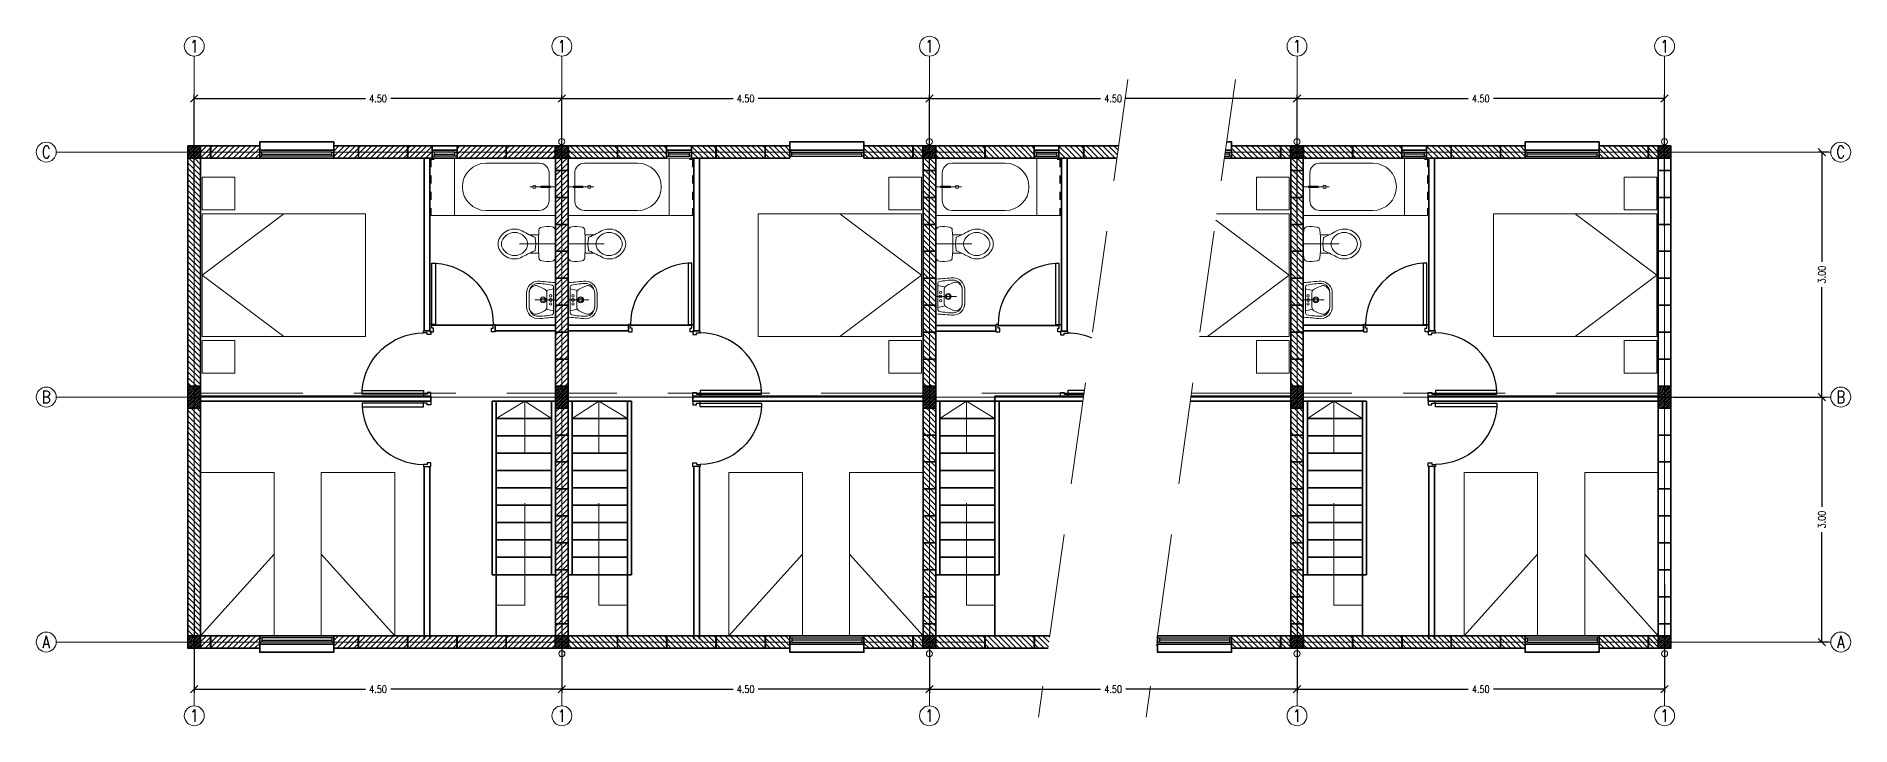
# Model space of a CAD drawing. Header units: metres. Extents: x 45 to 666, y -23 to 325.
# Drawn here: x 269.77 to 291.98, y 112.78 to 121.22 of the extents above; entities that cross this region are included whole.
import ezdxf

# ---------------------------------------------------------------- set-up
doc = ezdxf.new("R2010")
doc.units = ezdxf.units.M
doc.header["$LTSCALE"] = 5
doc.header["$MEASUREMENT"] = 0
doc.linetypes.add('HIDDEN', pattern=[0.375, 0.25, -0.125])
doc.layers.get('0').update_dxf_attribs({"color": 30})
doc.layers.get('DEFPOINTS').update_dxf_attribs({"color": 210})
for name, color, linetype, lineweight in [('A-ANNO-DIMS', 3, 'Continuous', 18), ('A-ANNO-SYMB', 3, 'Continuous', 18), ('A-ANNO-TEXT', 3, 'Continuous', 18), ('A-DOOR-FULL', 4, 'Continuous', 25), ('A-ELEV-PATT', 8, 'Continuous', 18), ('A-FLOR-LEVL', 7, 'Continuous', 35), ('A-FLOR-OVHD', 3, 'HIDDEN', 18), ('A-FURN', 8, 'Continuous', 18), ('A-GLAZ-FULL', 4, 'Continuous', 25), ('A-WALL-FULL', 7, 'Continuous', 35), ('A-WALL-FULL-EXTR', 7, 'Continuous', 35), ('A-WALL-PATT', 8, 'Continuous', 18)]:
    doc.layers.add(name, color=color, linetype=linetype, lineweight=lineweight)
doc.styles.add('E-ROMANS', font='romans.shx', dxfattribs={"width": 0.8})
doc.dimstyles.new('E-0050_TICK_18', dxfattribs={"dimscale": 0.001, "dimtxt": 90, "dimasz": 90, "dimexe": 45, "dimexo": 30, "dimgap": 45, "dimtad": 0, "dimzin": 0, "dimdsep": 46, "dimtxsty": 'E-ROMANS', "dimblk": 'OBLIQUE', "dimcen": 45, "dimclrd": 256, "dimclre": 256, "dimclrt": 256, "dimadec": 0, "dimazin": 0, "dimtfac": 1, "dimtmove": 1, "dimatfit": 3, "dimldrblk": 'OPEN90', "dimfxl": 1, "dimtfill": 1, "dimtolj": 1, "dimtzin": 0, "dimarcsym": 0})
pattern_1 = [(45, (120.7368, 69.627841), (-0.0112253202, 0.0112253202), [])]
pattern_2 = [(45, (125.236759, 69.627841), (-0.0112253202, 0.0112253202), [])]
pattern_3 = [(45, (129.736718, 69.627841), (-0.0112253202, 0.0112253202), [])]

msp = doc.modelspace()

# ---------------------------------------------------------------- texts
at = {"layer": 'A-ANNO-TEXT', "ltscale": 5, "char_height": 0.15, "attachment_point": 5, "style": 'E-ROMANS'}
for s, insert in [('1', (271.7034, 121.101)), ('1', (276.2034, 121.101)), ('1', (280.7034, 121.101)), ('1', (285.2034, 121.101)), ('1', (289.7034, 121.101)), ('C', (269.8913, 119.8042)), ('C', (291.8596, 119.8042)), ('B', (269.8913, 116.8042)), ('B', (291.8596, 116.8042)), ('A', (269.8913, 113.8042)), ('A', (291.8596, 113.8042)), ('1', (271.7034, 112.9014)), ('1', (276.2034, 112.9014)), ('1', (280.7034, 112.9014)), ('1', (285.2034, 112.9014)), ('1', (289.7034, 112.9014))]:
    msp.add_mtext(s, dxfattribs=dict(at, insert=insert))

# ---------------------------------------------------------------- blocks, each defined once
blk = doc.blocks.new('LO-CHEL-MU-PL')
for p, q in [((0, -0.203), (0, 0.203)), ((0.025, 0.156), (0.025, 0)), ((0.114, 0.115), (0.025, 0.135)), ((0.025, -0.156), (0.025, 0)), ((0.105, 0.089), (0.105, 0)), ((0.105, -0.089), (0.105, 0)), ((0.325, 0.084), (0.325, 0)), ((0.325, -0.084), (0.325, 0)), ((0.355, 0.084), (0.355, 0)), ((0.355, -0.084), (0.355, 0)), ((0.114, -0.115), (0.025, -0.135))]:
    blk.add_line(p, q)
at = {"linetype": 'HIDDEN'}
blk.add_line((0, 0), (0.254, 0), dxfattribs=at)
for centre, radius in [((0.059, 0), 0.0175), ((0.059, 0.05), 0.0145), ((0.059, -0.05), 0.0145)]:
    blk.add_circle(centre, radius)
for centre, radius, start, end in [((-0.07, 0.203), 0.07, 0, 0), ((1.548, -17.028), 17.309, 94.4141, 95.1001), ((0.209, 0.084), 0.146, 0, 87.531), ((0.01, 0.203), 0.01, 95.1001, 180), ((0.055, 0.155), 0.0297, 113.1001, 181.936), ((0.225, -0.67), 0.871, 89.7925, 102.0709), ((0.156, 0.086), 0.0512, 115.4888, 177.0493), ((0.153, 0), 0.0358, 0, 180), ((0.153, 0), 0.0358, 180, 0), ((0.153, 0), 0.023, 0, 180), ((0.153, 0), 0.023, 180, 0), ((0.385, -0.324), 0.521, 106.7878, 118.8587), ((0.212, 0.091), 0.111, 6.2822, 81.3527), ((0.245, 0.129), 0.0469, 72.3291, 102.5572), ((0.225, 0.08), 0.1, 2.7484, 69.8318), ((0.01, -0.203), 0.01, 180, 264.8999), ((1.548, 17.028), 17.309, 264.8999, 265.5859), ((0.055, -0.155), 0.0297, 178.064, 246.8999), ((0.225, 0.67), 0.871, 257.9291, 270.2075), ((0.156, -0.086), 0.0512, 182.9507, 244.5112), ((0.385, 0.324), 0.521, 241.1413, 253.2122), ((0.209, -0.084), 0.146, 272.469, 0), ((0.212, -0.091), 0.111, 278.6473, 353.7178), ((0.245, -0.129), 0.0469, 257.4428, 287.6709), ((0.225, -0.08), 0.1, 290.1682, 357.2516)]:
    blk.add_arc(centre, radius, start, end)
blk = doc.blocks.new('DOOR-75')
for points in [[(-0.07, 0.84), (-0.07, 0.09), (-0.025, 0.09), (-0.025, 0.84), (-0.07, 0.84)], [(-0.775, 0.09), (-0.8, 0.09), (-0.8, 0), (-0.755, 0), (-0.755, 0.045), (-0.775, 0.045), (-0.775, 0.09)], [(-0.025, 0.09), (0, 0.09), (0, 0), (-0.045, 0), (-0.045, 0.045), (-0.025, 0.045), (-0.025, 0.09)]]:
    blk.add_lwpolyline(points)
at = {"linetype": 'HIDDEN'}
blk.add_arc((-0.023, 0.089), 0.752, 93.6181, 179.9249, dxfattribs=at)
blk = doc.blocks.new('WC-PL')
for p, q in [((0, 0), (0.44, 0)), ((0.23, 0.113), (0.319, 0.113)), ((0.23, -0.113), (0.319, -0.113))]:
    blk.add_line(p, q)
for points in [[(0.203, -0.171, -0.336122), (0.17, -0.207, -0.074668), (0.043, -0.212, -0.363573), (0.006, -0.173, -0.032689), (0.006, 0.173, -0.363573), (0.043, 0.212, -0.074668), (0.17, 0.207, -0.336122), (0.203, 0.171, -0.043139)], [(0.24, 0.001, 0.062258), (0.24, -0.001), (0.249, -0.076, 0.261043), (0.254, -0.082, -0.021037), (0.429, -0.17, 0.457946), (0.703, -0.021, 0.107537), (0.703, 0.021, 0.454748), (0.431, 0.171, -0.021211), (0.254, 0.082, 0.261043), (0.249, 0.076)]]:
    blk.add_lwpolyline(points, format="xyb", close=True)
for centre, radius, start, end in [((0.23, 0.007), 0.105, 90, 102.6799), ((0.44, 0), 0.1, 159.7187, 200.2813), ((0.501, -0.023), 0.165, 20.2813, 159.7187), ((0.562, 0), 0.1, 339.7187, 20.2813), ((0.23, -0.007), 0.105, 257.3201, 270), ((0.501, 0.023), 0.165, 200.2813, 339.7187)]:
    blk.add_arc(centre, radius, start, end)
blk = doc.blocks.new('_Oblique')
at = {"color": 0, "linetype": 'ByBlock', "lineweight": -2}
blk.add_line((-0.5, -0.5), (0.5, 0.5), dxfattribs=at)
blk = doc.blocks.new('*D254')
at = {"layer": 'A-ANNO-DIMS', "lineweight": -2, "transparency": 16777216}
for p, q in [((276.203, 118.893), (276.203, 120.504)), ((276.203, 120.459), (278.299, 120.459)), ((280.703, 120.459), (278.608, 120.459)), ((280.703, 118.893), (280.703, 120.504))]:
    blk.add_line(p, q, dxfattribs=at)
at = {"layer": 'DEFPOINTS', "color": 0, "transparency": 16777216}
for p in [(280.703, 120.459), (276.203, 118.863), (280.703, 118.863)]:
    blk.add_point(p, dxfattribs=at)
at = {"layer": 'A-ANNO-DIMS', "lineweight": -2, "transparency": 16777216, "xscale": 0.09, "yscale": 0.09, "zscale": 0.09, "rotation": 180}
blk.add_blockref('_Oblique', (276.203, 120.459), dxfattribs=at)
at = {"layer": 'A-ANNO-DIMS', "lineweight": -2, "transparency": 16777216, "xscale": 0.09, "yscale": 0.09, "zscale": 0.09}
blk.add_blockref('_Oblique', (280.703, 120.459), dxfattribs=at)
at = {"layer": 'A-ANNO-DIMS', "transparency": 16777216, "insert": (278.453, 120.459), "char_height": 0.09, "attachment_point": 5, "style": 'E-ROMANS', "bg_fill": 3, "box_fill_scale": 1.25, "bg_fill_color": 256, "bg_fill_true_color": 13158600, "bg_fill_transparency": 0}
blk.add_mtext('\\A1;4.50', dxfattribs=at)
blk = doc.blocks.new('_Open90')
at = {"color": 0, "linetype": 'ByBlock', "lineweight": -2}
for p, q in [((0, 0), (-1, 0)), ((-0.5, 0.5), (0, 0)), ((0, 0), (-0.5, -0.5))]:
    blk.add_line(p, q, dxfattribs=at)
blk = doc.blocks.new('*D255')
at = {"layer": 'A-ANNO-DIMS', "lineweight": -2, "transparency": 16777216}
for p, q in [((276.203, 114.513), (276.203, 113.181)), ((280.703, 114.513), (280.703, 113.181)), ((276.203, 113.226), (278.299, 113.226)), ((280.703, 113.226), (278.608, 113.226))]:
    blk.add_line(p, q, dxfattribs=at)
at = {"layer": 'DEFPOINTS', "color": 0, "transparency": 16777216}
for p in [(276.203, 114.543), (280.703, 114.543), (280.703, 113.226)]:
    blk.add_point(p, dxfattribs=at)
at = {"layer": 'A-ANNO-DIMS', "lineweight": -2, "transparency": 16777216, "xscale": 0.09, "yscale": 0.09, "zscale": 0.09, "rotation": 180}
blk.add_blockref('_Oblique', (276.203, 113.226), dxfattribs=at)
at = {"layer": 'A-ANNO-DIMS', "lineweight": -2, "transparency": 16777216, "xscale": 0.09, "yscale": 0.09, "zscale": 0.09}
blk.add_blockref('_Oblique', (280.703, 113.226), dxfattribs=at)
at = {"layer": 'A-ANNO-DIMS', "transparency": 16777216, "insert": (278.453, 113.226), "char_height": 0.09, "attachment_point": 5, "style": 'E-ROMANS', "bg_fill": 3, "box_fill_scale": 1.25, "bg_fill_color": 256, "bg_fill_true_color": 13158600, "bg_fill_transparency": 0}
blk.add_mtext('\\A1;4.50', dxfattribs=at)
blk = doc.blocks.new('*D256')
at = {"layer": 'A-ANNO-DIMS', "lineweight": -2, "transparency": 16777216}
for p, q in [((280.703, 120.452), (280.703, 120.504)), ((280.703, 120.459), (282.799, 120.459)), ((285.203, 120.459), (283.108, 120.459)), ((285.203, 120.452), (285.203, 120.504))]:
    blk.add_line(p, q, dxfattribs=at)
at = {"layer": 'DEFPOINTS', "color": 0, "transparency": 16777216}
for p in [(280.703, 120.422), (285.203, 120.459), (285.203, 120.422)]:
    blk.add_point(p, dxfattribs=at)
at = {"layer": 'A-ANNO-DIMS', "lineweight": -2, "transparency": 16777216, "xscale": 0.09, "yscale": 0.09, "zscale": 0.09, "rotation": 180}
blk.add_blockref('_Oblique', (280.703, 120.459), dxfattribs=at)
at = {"layer": 'A-ANNO-DIMS', "lineweight": -2, "transparency": 16777216, "xscale": 0.09, "yscale": 0.09, "zscale": 0.09}
blk.add_blockref('_Oblique', (285.203, 120.459), dxfattribs=at)
at = {"layer": 'A-ANNO-DIMS', "transparency": 16777216, "insert": (282.953, 120.459), "char_height": 0.09, "attachment_point": 5, "style": 'E-ROMANS', "bg_fill": 3, "box_fill_scale": 1.25, "bg_fill_color": 256, "bg_fill_true_color": 13158600, "bg_fill_transparency": 0}
blk.add_mtext('\\A1;4.50', dxfattribs=at)
blk = doc.blocks.new('*D257')
at = {"layer": 'A-ANNO-DIMS', "lineweight": -2, "transparency": 16777216}
for p, q in [((280.703, 114.513), (280.703, 113.181)), ((285.203, 114.513), (285.203, 113.181)), ((280.703, 113.226), (282.799, 113.226)), ((285.203, 113.226), (283.108, 113.226))]:
    blk.add_line(p, q, dxfattribs=at)
at = {"layer": 'DEFPOINTS', "color": 0, "transparency": 16777216}
for p in [(280.703, 114.543), (285.203, 114.543), (285.203, 113.226)]:
    blk.add_point(p, dxfattribs=at)
at = {"layer": 'A-ANNO-DIMS', "lineweight": -2, "transparency": 16777216, "xscale": 0.09, "yscale": 0.09, "zscale": 0.09, "rotation": 180}
blk.add_blockref('_Oblique', (280.703, 113.226), dxfattribs=at)
at = {"layer": 'A-ANNO-DIMS', "lineweight": -2, "transparency": 16777216, "xscale": 0.09, "yscale": 0.09, "zscale": 0.09}
blk.add_blockref('_Oblique', (285.203, 113.226), dxfattribs=at)
at = {"layer": 'A-ANNO-DIMS', "transparency": 16777216, "insert": (282.953, 113.226), "char_height": 0.09, "attachment_point": 5, "style": 'E-ROMANS', "bg_fill": 3, "box_fill_scale": 1.25, "bg_fill_color": 256, "bg_fill_true_color": 13158600, "bg_fill_transparency": 0}
blk.add_mtext('\\A1;4.50', dxfattribs=at)
blk = doc.blocks.new('*D258')
at = {"layer": 'A-ANNO-DIMS', "lineweight": -2, "transparency": 16777216}
for p, q in [((285.203, 118.893), (285.203, 120.504)), ((285.203, 120.459), (287.299, 120.459)), ((289.703, 120.459), (287.608, 120.459)), ((289.703, 118.893), (289.703, 120.504))]:
    blk.add_line(p, q, dxfattribs=at)
at = {"layer": 'DEFPOINTS', "color": 0, "transparency": 16777216}
for p in [(289.703, 120.459), (285.203, 118.863), (289.703, 118.863)]:
    blk.add_point(p, dxfattribs=at)
at = {"layer": 'A-ANNO-DIMS', "lineweight": -2, "transparency": 16777216, "xscale": 0.09, "yscale": 0.09, "zscale": 0.09, "rotation": 180}
blk.add_blockref('_Oblique', (285.203, 120.459), dxfattribs=at)
at = {"layer": 'A-ANNO-DIMS', "lineweight": -2, "transparency": 16777216, "xscale": 0.09, "yscale": 0.09, "zscale": 0.09}
blk.add_blockref('_Oblique', (289.703, 120.459), dxfattribs=at)
at = {"layer": 'A-ANNO-DIMS', "transparency": 16777216, "insert": (287.453, 120.459), "char_height": 0.09, "attachment_point": 5, "style": 'E-ROMANS', "bg_fill": 3, "box_fill_scale": 1.25, "bg_fill_color": 256, "bg_fill_true_color": 13158600, "bg_fill_transparency": 0}
blk.add_mtext('\\A1;4.50', dxfattribs=at)
blk = doc.blocks.new('*D259')
at = {"layer": 'A-ANNO-DIMS', "lineweight": -2, "transparency": 16777216}
for p, q in [((285.203, 114.513), (285.203, 113.181)), ((289.703, 114.513), (289.703, 113.181)), ((285.203, 113.226), (287.299, 113.226)), ((289.703, 113.226), (287.608, 113.226))]:
    blk.add_line(p, q, dxfattribs=at)
at = {"layer": 'DEFPOINTS', "color": 0, "transparency": 16777216}
for p in [(285.203, 114.543), (289.703, 114.543), (289.703, 113.226)]:
    blk.add_point(p, dxfattribs=at)
at = {"layer": 'A-ANNO-DIMS', "lineweight": -2, "transparency": 16777216, "xscale": 0.09, "yscale": 0.09, "zscale": 0.09, "rotation": 180}
blk.add_blockref('_Oblique', (285.203, 113.226), dxfattribs=at)
at = {"layer": 'A-ANNO-DIMS', "lineweight": -2, "transparency": 16777216, "xscale": 0.09, "yscale": 0.09, "zscale": 0.09}
blk.add_blockref('_Oblique', (289.703, 113.226), dxfattribs=at)
at = {"layer": 'A-ANNO-DIMS', "transparency": 16777216, "insert": (287.453, 113.226), "char_height": 0.09, "attachment_point": 5, "style": 'E-ROMANS', "bg_fill": 3, "box_fill_scale": 1.25, "bg_fill_color": 256, "bg_fill_true_color": 13158600, "bg_fill_transparency": 0}
blk.add_mtext('\\A1;4.50', dxfattribs=at)
blk = doc.blocks.new('*D260')
at = {"layer": 'A-ANNO-DIMS', "lineweight": -2, "transparency": 16777216}
for p, q in [((291.621, 116.804), (291.673, 116.804)), ((291.628, 116.804), (291.628, 115.459)), ((291.628, 113.804), (291.628, 115.149)), ((291.708, 113.804), (291.583, 113.804))]:
    blk.add_line(p, q, dxfattribs=at)
at = {"layer": 'DEFPOINTS', "color": 0, "transparency": 16777216}
for p in [(291.591, 116.804), (291.628, 116.804), (291.738, 113.804)]:
    blk.add_point(p, dxfattribs=at)
at = {"layer": 'A-ANNO-DIMS', "lineweight": -2, "transparency": 16777216, "xscale": 0.09, "yscale": 0.09, "zscale": 0.09}
for p, rotation in [((291.628, 116.804), 90), ((291.628, 113.804), 270)]:
    blk.add_blockref('_Oblique', p, dxfattribs=dict(at, rotation=rotation))
at = {"layer": 'A-ANNO-DIMS', "transparency": 16777216, "insert": (291.628, 115.304), "char_height": 0.09, "attachment_point": 5, "rotation": 90, "style": 'E-ROMANS', "bg_fill": 3, "box_fill_scale": 1.25, "bg_fill_color": 256, "bg_fill_true_color": 13158600, "bg_fill_transparency": 0}
blk.add_mtext('\\A1;3.00', dxfattribs=at)
blk = doc.blocks.new('*D261')
at = {"layer": 'A-ANNO-DIMS', "lineweight": -2, "transparency": 16777216}
for p, q in [((291.708, 119.804), (291.583, 119.804)), ((291.628, 119.804), (291.628, 118.459)), ((291.628, 116.804), (291.628, 118.149)), ((289.81, 116.804), (291.673, 116.804))]:
    blk.add_line(p, q, dxfattribs=at)
at = {"layer": 'DEFPOINTS', "color": 0, "transparency": 16777216}
for p in [(291.628, 119.804), (291.738, 119.804), (289.78, 116.804)]:
    blk.add_point(p, dxfattribs=at)
at = {"layer": 'A-ANNO-DIMS', "lineweight": -2, "transparency": 16777216, "xscale": 0.09, "yscale": 0.09, "zscale": 0.09}
for p, rotation in [((291.628, 119.804), 90), ((291.628, 116.804), 270)]:
    blk.add_blockref('_Oblique', p, dxfattribs=dict(at, rotation=rotation))
at = {"layer": 'A-ANNO-DIMS', "transparency": 16777216, "insert": (291.628, 118.304), "char_height": 0.09, "attachment_point": 5, "rotation": 90, "style": 'E-ROMANS', "bg_fill": 3, "box_fill_scale": 1.25, "bg_fill_color": 256, "bg_fill_true_color": 13158600, "bg_fill_transparency": 0}
blk.add_mtext('\\A1;3.00', dxfattribs=at)
blk = doc.blocks.new('*D262')
at = {"layer": 'A-ANNO-DIMS', "lineweight": -2, "transparency": 16777216}
for p, q in [((271.703, 118.893), (271.703, 120.504)), ((271.703, 120.459), (273.799, 120.459)), ((276.203, 120.459), (274.108, 120.459)), ((276.203, 118.893), (276.203, 120.504))]:
    blk.add_line(p, q, dxfattribs=at)
at = {"layer": 'DEFPOINTS', "color": 0, "transparency": 16777216}
for p in [(276.203, 120.459), (271.703, 118.863), (276.203, 118.863)]:
    blk.add_point(p, dxfattribs=at)
at = {"layer": 'A-ANNO-DIMS', "lineweight": -2, "transparency": 16777216, "xscale": 0.09, "yscale": 0.09, "zscale": 0.09, "rotation": 180}
blk.add_blockref('_Oblique', (271.703, 120.459), dxfattribs=at)
at = {"layer": 'A-ANNO-DIMS', "lineweight": -2, "transparency": 16777216, "xscale": 0.09, "yscale": 0.09, "zscale": 0.09}
blk.add_blockref('_Oblique', (276.203, 120.459), dxfattribs=at)
at = {"layer": 'A-ANNO-DIMS', "transparency": 16777216, "insert": (273.953, 120.459), "char_height": 0.09, "attachment_point": 5, "style": 'E-ROMANS', "bg_fill": 3, "box_fill_scale": 1.25, "bg_fill_color": 256, "bg_fill_true_color": 13158600, "bg_fill_transparency": 0}
blk.add_mtext('\\A1;4.50', dxfattribs=at)
blk = doc.blocks.new('*D263')
at = {"layer": 'A-ANNO-DIMS', "lineweight": -2, "transparency": 16777216}
for p, q in [((271.703, 114.513), (271.703, 113.181)), ((276.203, 114.513), (276.203, 113.181)), ((271.703, 113.226), (273.799, 113.226)), ((276.203, 113.226), (274.108, 113.226))]:
    blk.add_line(p, q, dxfattribs=at)
at = {"layer": 'DEFPOINTS', "color": 0, "transparency": 16777216}
for p in [(271.703, 114.543), (276.203, 114.543), (276.203, 113.226)]:
    blk.add_point(p, dxfattribs=at)
at = {"layer": 'A-ANNO-DIMS', "lineweight": -2, "transparency": 16777216, "xscale": 0.09, "yscale": 0.09, "zscale": 0.09, "rotation": 180}
blk.add_blockref('_Oblique', (271.703, 113.226), dxfattribs=at)
at = {"layer": 'A-ANNO-DIMS', "lineweight": -2, "transparency": 16777216, "xscale": 0.09, "yscale": 0.09, "zscale": 0.09}
blk.add_blockref('_Oblique', (276.203, 113.226), dxfattribs=at)
at = {"layer": 'A-ANNO-DIMS', "transparency": 16777216, "insert": (273.953, 113.226), "char_height": 0.09, "attachment_point": 5, "style": 'E-ROMANS', "bg_fill": 3, "box_fill_scale": 1.25, "bg_fill_color": 256, "bg_fill_true_color": 13158600, "bg_fill_transparency": 0}
blk.add_mtext('\\A1;4.50', dxfattribs=at)
blk = doc.blocks.new('CAMA150X200')
for p, q in [((-1.2, 0), (-0.8, 0)), ((-1.2, -0.4), (-1.2, 0)), ((-0.8, 0), (-0.8, -0.4)), ((-0.75, -2), (-0.75, 0)), ((-0.75, 0), (0.75, 0)), ((0, 0), (-0.75, -1)), ((0, 0), (0.75, -1)), ((0.75, 0), (0.75, -2)), ((0.8, 0), (0.8, -0.4)), ((1.2, 0), (0.8, 0)), ((1.2, -0.4), (1.2, 0)), ((-0.8, -0.4), (-1.2, -0.4)), ((0.8, -0.4), (1.2, -0.4)), ((0.75, -2), (-0.75, -2))]:
    blk.add_line(p, q)
blk = doc.blocks.new('CAMA 90X200')
for p, q in [((0, 0), (-0.9, -1)), ((-0.9, 0), (0, 0)), ((-0.9, -2), (-0.9, 0)), ((0, 0), (0, 0)), ((0, 0), (0, -2)), ((0, -2), (-0.9, -2))]:
    blk.add_line(p, q)

# ---------------------------------------------------------------- hatches: boundary and pattern name
at = {"layer": 'A-WALL-PATT'}
h = msp.add_hatch(dxfattribs=at)
h.set_pattern_fill('LINE', color=256, scale=0.005, angle=45, style=0)
h.set_pattern_definition([(45, (116.236842, 69.627841), (-0.0112253202, 0.0112253202), [])])
h.paths.add_polyline_path([(271.7034, 119.8042), (271.6264, 119.8042), (271.6264, 119.7292), (271.7034, 119.7292)])
h.paths.add_polyline_path([(271.7034, 119.8792), (271.6264, 119.8792), (271.6264, 119.8042), (271.7034, 119.8042)])
h.paths.add_polyline_path([(271.7804, 119.8792), (271.7034, 119.8792), (271.7034, 119.8042), (271.7803, 119.8042)])
h.paths.add_polyline_path([(271.7803, 119.8042), (271.7034, 119.8042), (271.7034, 119.7292), (271.7803, 119.7292)])
h = msp.add_hatch(dxfattribs=at)
h.set_pattern_fill('LINE', color=256, scale=0.015, angle=135, style=0)
h.set_pattern_definition([(135, (116.23684, 49.433353), (-0.03367596, -0.03367596), [])])
h.paths.add_polyline_path([(271.7804, 119.7292), (271.6264, 119.7292), (271.6264, 119.5792), (271.7804, 119.5792)])
h.paths.add_polyline_path([(271.7804, 119.5792), (271.6264, 119.5792), (271.6264, 119.2492), (271.7804, 119.2492)])
h.paths.add_polyline_path([(271.7804, 119.2492), (271.6264, 119.2492), (271.6264, 118.9192), (271.7804, 118.9192)])
h.paths.add_polyline_path([(271.7804, 118.9192), (271.6264, 118.9192), (271.6264, 118.5892), (271.7804, 118.5892)])
h.paths.add_polyline_path([(271.7804, 118.5892), (271.6264, 118.5892), (271.6264, 118.2592), (271.7804, 118.2592)])
h.paths.add_polyline_path([(271.7804, 118.2592), (271.6264, 118.2592), (271.6264, 117.9292), (271.7804, 117.9292)])
h.paths.add_polyline_path([(271.7804, 117.9292), (271.6264, 117.9292), (271.6264, 117.5992), (271.7804, 117.5992)])
h.paths.add_polyline_path([(271.7804, 117.5992), (271.6264, 117.5992), (271.6264, 117.2692), (271.7804, 117.2692)])
h.paths.add_polyline_path([(271.7804, 117.2692), (271.6264, 117.2692), (271.6264, 116.9392), (271.7804, 116.9392)])
h.paths.add_polyline_path([(271.7804, 116.6692), (271.6264, 116.6692), (271.6264, 116.3392), (271.7804, 116.3392)])
h.paths.add_polyline_path([(271.7804, 116.3392), (271.6264, 116.3392), (271.6264, 116.0092), (271.7804, 116.0092)])
h.paths.add_polyline_path([(271.7804, 116.0092), (271.6264, 116.0092), (271.6264, 115.6792), (271.7804, 115.6792)])
h.paths.add_polyline_path([(271.7804, 115.6792), (271.6264, 115.6792), (271.6264, 115.3492), (271.7804, 115.3492)])
h.paths.add_polyline_path([(271.7804, 115.3492), (271.6264, 115.3492), (271.6264, 115.0192), (271.7804, 115.0192)])
h.paths.add_polyline_path([(271.7804, 115.0192), (271.6264, 115.0192), (271.6264, 114.6892), (271.7804, 114.6892)])
h.paths.add_polyline_path([(271.7804, 114.6892), (271.6264, 114.6892), (271.6264, 114.3592), (271.7804, 114.3592)])
h.paths.add_polyline_path([(271.7804, 114.3592), (271.6264, 114.3592), (271.6264, 114.0292), (271.7804, 114.0292)])
h.paths.add_polyline_path([(271.7804, 114.0292), (271.6264, 114.0292), (271.6264, 113.8792), (271.7804, 113.8792)])
h = msp.add_hatch(dxfattribs=at)
h.set_pattern_fill('LINE', color=256, scale=0.015, angle=135, style=0)
h.set_pattern_definition([(45, (455.18231, 69.62784), (0.03367596, -0.03367596), [])])
h.paths.add_polyline_path([(274.9203, 119.8792), (276.1263, 119.8792), (276.1263, 119.7292), (274.9203, 119.7292)])
h.paths.add_polyline_path([(273.4113, 119.8792), (274.6173, 119.8792), (274.6173, 119.7292), (274.5683, 119.7292), (273.4113, 119.7292)])
h.paths.add_polyline_path([(271.7804, 119.8792), (272.5053, 119.8792), (272.5053, 119.7292), (271.7804, 119.7292)])
h.paths.add_polyline_path([(271.7804, 113.8792), (272.5053, 113.8792), (272.5053, 113.7292), (271.7804, 113.7292)])
h.paths.add_polyline_path([(273.4113, 113.8792), (276.1263, 113.8792), (276.1263, 113.7292), (273.4113, 113.7292)])
h = msp.add_hatch(dxfattribs=at)
h.set_pattern_fill('LINE', color=256, scale=0.005, angle=45, style=0)
h.set_pattern_definition(pattern_1)
h.paths.add_polyline_path([(276.2033, 119.8042), (276.1263, 119.8042), (276.1263, 119.7292), (276.2033, 119.7292)])
h.paths.add_polyline_path([(276.2033, 119.8792), (276.1263, 119.8792), (276.1263, 119.8042), (276.2033, 119.8042)])
h.paths.add_polyline_path([(276.2803, 119.8792), (276.2033, 119.8792), (276.2033, 119.8042), (276.2803, 119.8042)])
h.paths.add_polyline_path([(276.2803, 119.8042), (276.2033, 119.8042), (276.2033, 119.7292), (276.2802, 119.7292)])
h = msp.add_hatch(dxfattribs=at)
h.set_pattern_fill('LINE', color=256, scale=0.005, angle=45, style=0)
h.set_pattern_definition(pattern_1)
h.paths.add_polyline_path([(276.2033, 119.8042), (276.1263, 119.8042), (276.1263, 119.7292), (276.2033, 119.7292)])
h.paths.add_polyline_path([(276.2033, 119.8792), (276.1263, 119.8792), (276.1263, 119.8042), (276.2033, 119.8042)])
h.paths.add_polyline_path([(276.2803, 119.8792), (276.2033, 119.8792), (276.2033, 119.8042), (276.2803, 119.8042)])
h.paths.add_polyline_path([(276.2803, 119.8042), (276.2033, 119.8042), (276.2033, 119.7292), (276.2802, 119.7292)])
h = msp.add_hatch(dxfattribs=at)
h.set_pattern_fill('LINE', color=256, scale=0.015, angle=135, style=0)
h.set_pattern_definition([(45, (431.669883, 49.433353), (0.03367596, -0.03367596), [])])
h.paths.add_polyline_path([(276.1263, 119.7292), (276.2803, 119.7292), (276.2803, 119.5792), (276.1263, 119.5792)])
h.paths.add_polyline_path([(276.1263, 119.5792), (276.2803, 119.5792), (276.2803, 119.2492), (276.1263, 119.2492)])
h.paths.add_polyline_path([(276.1263, 119.2492), (276.2803, 119.2492), (276.2803, 118.9192), (276.1263, 118.9192)])
h.paths.add_polyline_path([(276.1263, 118.9192), (276.2803, 118.9192), (276.2803, 118.5892), (276.1263, 118.5892)])
h.paths.add_polyline_path([(276.1263, 118.5892), (276.2803, 118.5892), (276.2803, 118.2592), (276.1263, 118.2592)])
h.paths.add_polyline_path([(276.1263, 118.2592), (276.2803, 118.2592), (276.2803, 117.9292), (276.1263, 117.9292)])
h.paths.add_polyline_path([(276.1263, 117.9292), (276.2803, 117.9292), (276.2803, 117.5992), (276.1263, 117.5992)])
h.paths.add_polyline_path([(276.1263, 117.5992), (276.2803, 117.5992), (276.2803, 117.2692), (276.1263, 117.2692)])
h.paths.add_polyline_path([(276.1263, 117.2692), (276.2803, 117.2692), (276.2803, 116.9392), (276.1263, 116.9392)])
h.paths.add_polyline_path([(276.1263, 116.6692), (276.2803, 116.6692), (276.2803, 116.3392), (276.1263, 116.3392)])
h.paths.add_polyline_path([(276.1263, 116.3392), (276.2803, 116.3392), (276.2803, 116.0092), (276.1263, 116.0092)])
h.paths.add_polyline_path([(276.1263, 116.0092), (276.2803, 116.0092), (276.2803, 115.6792), (276.1263, 115.6792)])
h.paths.add_polyline_path([(276.1263, 115.6792), (276.2803, 115.6792), (276.2803, 115.3492), (276.1263, 115.3492)])
h.paths.add_polyline_path([(276.1263, 115.3492), (276.2803, 115.3492), (276.2803, 115.0192), (276.1263, 115.0192)])
h.paths.add_polyline_path([(276.1263, 115.0192), (276.2803, 115.0192), (276.2803, 114.6892), (276.1263, 114.6892)])
h.paths.add_polyline_path([(276.1263, 114.6892), (276.2803, 114.6892), (276.2803, 114.3592), (276.1263, 114.3592)])
h.paths.add_polyline_path([(276.1263, 114.3592), (276.2803, 114.3592), (276.2803, 114.0292), (276.1263, 114.0292)])
h.paths.add_polyline_path([(276.1263, 114.0292), (276.2803, 114.0292), (276.2803, 113.8792), (276.1263, 113.8792)])
h = msp.add_hatch(dxfattribs=at)
h.set_pattern_fill('LINE', color=256, scale=0.015, angle=135, style=0)
h.set_pattern_definition([(135, (97.224373, 69.62784), (-0.03367596, -0.03367596), [])])
h.paths.add_polyline_path([(277.4863, 119.8792), (276.2803, 119.8792), (276.2803, 119.7292), (277.4863, 119.7292)])
h.paths.add_polyline_path([(278.9953, 119.8792), (277.7893, 119.8792), (277.7893, 119.7292), (277.8383, 119.7292), (278.9953, 119.7292)])
h.paths.add_polyline_path([(280.6263, 119.8792), (279.9013, 119.8792), (279.9013, 119.7292), (280.6263, 119.7292)])
h.paths.add_polyline_path([(280.6263, 113.8792), (279.9013, 113.8792), (279.9013, 113.7292), (280.6263, 113.7292)])
h.paths.add_polyline_path([(278.9953, 113.8792), (276.2803, 113.8792), (276.2803, 113.7292), (278.9953, 113.7292)])
h = msp.add_hatch(dxfattribs=at)
h.set_pattern_fill('LINE', color=256, scale=0.005, angle=45, style=0)
h.set_pattern_definition(pattern_2)
h.paths.add_polyline_path([(280.7033, 119.8042), (280.6263, 119.8042), (280.6263, 119.7292), (280.7033, 119.7292)])
h.paths.add_polyline_path([(280.7033, 119.8792), (280.6263, 119.8792), (280.6263, 119.8042), (280.7033, 119.8042)])
h.paths.add_polyline_path([(280.7803, 119.8792), (280.7033, 119.8792), (280.7033, 119.8042), (280.7803, 119.8042)])
h.paths.add_polyline_path([(280.7803, 119.8042), (280.7033, 119.8042), (280.7033, 119.7292), (280.7802, 119.7292)])
h = msp.add_hatch(dxfattribs=at)
h.set_pattern_fill('LINE', color=256, scale=0.005, angle=45, style=0)
h.set_pattern_definition(pattern_2)
h.paths.add_polyline_path([(280.7033, 119.8042), (280.6263, 119.8042), (280.6263, 119.7292), (280.7033, 119.7292)])
h.paths.add_polyline_path([(280.7033, 119.8792), (280.6263, 119.8792), (280.6263, 119.8042), (280.7033, 119.8042)])
h.paths.add_polyline_path([(280.7803, 119.8792), (280.7033, 119.8792), (280.7033, 119.8042), (280.7803, 119.8042)])
h.paths.add_polyline_path([(280.7803, 119.8042), (280.7033, 119.8042), (280.7033, 119.7292), (280.7802, 119.7292)])
h = msp.add_hatch(dxfattribs=at)
h.set_pattern_fill('LINE', color=256, scale=0.015, angle=135, style=0)
h.set_pattern_definition([(135, (125.23676, 49.433353), (-0.03367596, -0.03367596), [])])
h.paths.add_polyline_path([(280.7803, 119.7292), (280.6263, 119.7292), (280.6263, 119.5792), (280.7803, 119.5792)])
h.paths.add_polyline_path([(280.7803, 119.5792), (280.6263, 119.5792), (280.6263, 119.2492), (280.7803, 119.2492)])
h.paths.add_polyline_path([(280.7803, 119.2492), (280.6263, 119.2492), (280.6263, 118.9192), (280.7803, 118.9192)])
h.paths.add_polyline_path([(280.7803, 118.9192), (280.6263, 118.9192), (280.6263, 118.5892), (280.7803, 118.5892)])
h.paths.add_polyline_path([(280.7803, 118.5892), (280.6263, 118.5892), (280.6263, 118.2592), (280.7803, 118.2592)])
h.paths.add_polyline_path([(280.7803, 118.2592), (280.6263, 118.2592), (280.6263, 117.9292), (280.7803, 117.9292)])
h.paths.add_polyline_path([(280.7803, 117.9292), (280.6263, 117.9292), (280.6263, 117.5992), (280.7803, 117.5992)])
h.paths.add_polyline_path([(280.7803, 117.5992), (280.6263, 117.5992), (280.6263, 117.2692), (280.7803, 117.2692)])
h.paths.add_polyline_path([(280.7803, 117.2692), (280.6263, 117.2692), (280.6263, 116.9392), (280.7803, 116.9392)])
h.paths.add_polyline_path([(280.7803, 116.6692), (280.6263, 116.6692), (280.6263, 116.3392), (280.7803, 116.3392)])
h.paths.add_polyline_path([(280.7803, 116.3392), (280.6263, 116.3392), (280.6263, 116.0092), (280.7803, 116.0092)])
h.paths.add_polyline_path([(280.7803, 116.0092), (280.6263, 116.0092), (280.6263, 115.6792), (280.7803, 115.6792)])
h.paths.add_polyline_path([(280.7803, 115.6792), (280.6263, 115.6792), (280.6263, 115.3492), (280.7803, 115.3492)])
h.paths.add_polyline_path([(280.7803, 115.3492), (280.6263, 115.3492), (280.6263, 115.0192), (280.7803, 115.0192)])
h.paths.add_polyline_path([(280.7803, 115.0192), (280.6263, 115.0192), (280.6263, 114.6892), (280.7803, 114.6892)])
h.paths.add_polyline_path([(280.7803, 114.6892), (280.6263, 114.6892), (280.6263, 114.3592), (280.7803, 114.3592)])
h.paths.add_polyline_path([(280.7803, 114.3592), (280.6263, 114.3592), (280.6263, 114.0292), (280.7803, 114.0292)])
h.paths.add_polyline_path([(280.7803, 114.0292), (280.6263, 114.0292), (280.6263, 113.8792), (280.7803, 113.8792)])
h = msp.add_hatch(dxfattribs=at)
h.set_pattern_fill('LINE', color=256, scale=0.015, angle=135, style=0)
h.set_pattern_definition([(135, (101.72433, 69.62784), (-0.03367596, -0.03367596), [])])
h.paths.add_polyline_path([(281.9863, 119.8792), (280.7803, 119.8792), (280.7803, 119.7292), (281.9863, 119.7292)])
h.paths.add_polyline_path([(285.1263, 119.8792), (284.4013, 119.8792), (284.4013, 119.7292), (285.1263, 119.7292)])
h.paths.add_polyline_path([(285.1263, 113.8792), (284.4013, 113.8792), (284.4013, 113.7292), (285.1263, 113.7292)])
h.paths.add_polyline_path([(282.1573, 113.7292), (282.1783, 113.8792), (280.7803, 113.8792), (280.7803, 113.7292)])
h.paths.add_polyline_path([(283.4943, 113.8792), (283.4733, 113.7292), (283.4953, 113.7292), (283.4953, 113.8792)])
h.paths.add_polyline_path([(282.9982, 119.7292), (283.0193, 119.8792), (282.2893, 119.8792), (282.2893, 119.7292)])
h = msp.add_hatch(dxfattribs=at)
h.set_pattern_fill('LINE', color=256, scale=0.005, angle=45, style=0)
h.set_pattern_definition(pattern_3)
h.paths.add_polyline_path([(285.2033, 119.8042), (285.1263, 119.8042), (285.1263, 119.7292), (285.2033, 119.7292)])
h.paths.add_polyline_path([(285.2033, 119.8792), (285.1263, 119.8792), (285.1263, 119.8042), (285.2033, 119.8042)])
h.paths.add_polyline_path([(285.2803, 119.8792), (285.2033, 119.8792), (285.2033, 119.8042), (285.2802, 119.8042)])
h.paths.add_polyline_path([(285.2802, 119.8042), (285.2033, 119.8042), (285.2033, 119.7292), (285.2802, 119.7292)])
h = msp.add_hatch(dxfattribs=at)
h.set_pattern_fill('LINE', color=256, scale=0.005, angle=45, style=0)
h.set_pattern_definition(pattern_3)
h.paths.add_polyline_path([(285.2033, 119.8042), (285.1263, 119.8042), (285.1263, 119.7292), (285.2033, 119.7292)])
h.paths.add_polyline_path([(285.2033, 119.8792), (285.1263, 119.8792), (285.1263, 119.8042), (285.2033, 119.8042)])
h.paths.add_polyline_path([(285.2803, 119.8792), (285.2033, 119.8792), (285.2033, 119.8042), (285.2802, 119.8042)])
h.paths.add_polyline_path([(285.2802, 119.8042), (285.2033, 119.8042), (285.2033, 119.7292), (285.2802, 119.7292)])
h = msp.add_hatch(dxfattribs=at)
h.set_pattern_fill('LINE', color=256, scale=0.015, angle=135, style=0)
h.set_pattern_definition([(135, (129.736718, 49.433353), (-0.03367596, -0.03367596), [])])
h.paths.add_polyline_path([(285.2803, 119.7292), (285.1263, 119.7292), (285.1263, 119.5792), (285.2803, 119.5792)])
h.paths.add_polyline_path([(285.2803, 119.5792), (285.1263, 119.5792), (285.1263, 119.2492), (285.2803, 119.2492)])
h.paths.add_polyline_path([(285.2803, 119.2492), (285.1263, 119.2492), (285.1263, 118.9192), (285.2803, 118.9192)])
h.paths.add_polyline_path([(285.2803, 118.9192), (285.1263, 118.9192), (285.1263, 118.5892), (285.2803, 118.5892)])
h.paths.add_polyline_path([(285.2803, 118.5892), (285.1263, 118.5892), (285.1263, 118.2592), (285.2803, 118.2592)])
h.paths.add_polyline_path([(285.2803, 118.2592), (285.1263, 118.2592), (285.1263, 117.9292), (285.2803, 117.9292)])
h.paths.add_polyline_path([(285.2803, 117.9292), (285.1263, 117.9292), (285.1263, 117.5992), (285.2803, 117.5992)])
h.paths.add_polyline_path([(285.2803, 117.5992), (285.1263, 117.5992), (285.1263, 117.2692), (285.2803, 117.2692)])
h.paths.add_polyline_path([(285.2803, 117.2692), (285.1263, 117.2692), (285.1263, 116.9392), (285.2803, 116.9392)])
h.paths.add_polyline_path([(285.2803, 116.6692), (285.1263, 116.6692), (285.1263, 116.3392), (285.2803, 116.3392)])
h.paths.add_polyline_path([(285.2803, 116.3392), (285.1263, 116.3392), (285.1263, 116.0092), (285.2803, 116.0092)])
h.paths.add_polyline_path([(285.2803, 116.0092), (285.1263, 116.0092), (285.1263, 115.6792), (285.2803, 115.6792)])
h.paths.add_polyline_path([(285.2803, 115.6792), (285.1263, 115.6792), (285.1263, 115.3492), (285.2803, 115.3492)])
h.paths.add_polyline_path([(285.2803, 115.3492), (285.1263, 115.3492), (285.1263, 115.0192), (285.2803, 115.0192)])
h.paths.add_polyline_path([(285.2803, 115.0192), (285.1263, 115.0192), (285.1263, 114.6892), (285.2803, 114.6892)])
h.paths.add_polyline_path([(285.2803, 114.6892), (285.1263, 114.6892), (285.1263, 114.3592), (285.2803, 114.3592)])
h.paths.add_polyline_path([(285.2803, 114.3592), (285.1263, 114.3592), (285.1263, 114.0292), (285.2803, 114.0292)])
h.paths.add_polyline_path([(285.2803, 114.0292), (285.1263, 114.0292), (285.1263, 113.8792), (285.2803, 113.8792)])
h = msp.add_hatch(dxfattribs=at)
h.set_pattern_fill('LINE', color=256, scale=0.015, angle=135, style=0)
h.set_pattern_definition([(135, (106.22429, 69.62784), (-0.03367596, -0.03367596), [])])
h.paths.add_polyline_path([(286.4863, 119.8792), (285.2803, 119.8792), (285.2803, 119.7292), (286.4863, 119.7292)])
h.paths.add_polyline_path([(287.9953, 119.8792), (286.7893, 119.8792), (286.7893, 119.7292), (286.8383, 119.7292), (287.9953, 119.7292)])
h.paths.add_polyline_path([(289.6262, 119.8792), (288.9013, 119.8792), (288.9013, 119.7292), (289.6262, 119.7292)])
h.paths.add_polyline_path([(289.6262, 113.8792), (288.9013, 113.8792), (288.9013, 113.7292), (289.6262, 113.7292)])
h.paths.add_polyline_path([(287.9953, 113.8792), (285.2803, 113.8792), (285.2803, 113.7292), (287.9953, 113.7292)])
h = msp.add_hatch(dxfattribs=at)
h.set_pattern_fill('LINE', color=256, scale=0.005, angle=45, style=0)
h.set_pattern_definition([(45, (134.236676, 69.627841), (-0.0112253202, 0.0112253202), [])])
h.paths.add_polyline_path([(289.7032, 119.8042), (289.6262, 119.8042), (289.6262, 119.7292), (289.7032, 119.7292)])
h.paths.add_polyline_path([(289.7032, 119.8792), (289.6262, 119.8792), (289.6262, 119.8042), (289.7032, 119.8042)])
h.paths.add_polyline_path([(289.7802, 119.8792), (289.7032, 119.8792), (289.7032, 119.8042), (289.7802, 119.8042)])
h.paths.add_polyline_path([(289.7802, 119.8042), (289.7032, 119.8042), (289.7032, 119.7292), (289.7801, 119.7292)])
h = msp.add_hatch(dxfattribs=at)
h.set_pattern_fill('LINE', color=256, scale=0.005, angle=45, style=0)
h.set_pattern_definition([(45, (111.73681, 69.627841), (-0.0112253202, 0.0112253202), [])])
h.paths.add_polyline_path([(271.7804, 116.9392), (271.6264, 116.9392), (271.6264, 116.6692), (271.7804, 116.6692)])
h = msp.add_hatch(dxfattribs=at)
h.set_pattern_fill('LINE', color=256, scale=0.005, angle=45, style=0)
h.set_pattern_definition([(45, (116.236768, 69.627841), (-0.0112253202, 0.0112253202), [])])
h.paths.add_polyline_path([(276.2803, 116.9392), (276.1263, 116.9392), (276.1263, 116.6692), (276.2803, 116.6692)])
h = msp.add_hatch(dxfattribs=at)
h.set_pattern_fill('LINE', color=256, scale=0.005, angle=45, style=0)
h.set_pattern_definition([(45, (116.2368, 69.627841), (-0.0112253202, 0.0112253202), [])])
h.paths.add_polyline_path([(276.2803, 116.9392), (276.1264, 116.9392), (276.1264, 116.6692), (276.2803, 116.6692)])
h = msp.add_hatch(dxfattribs=at)
h.set_pattern_fill('LINE', color=256, scale=0.005, angle=45, style=0)
h.set_pattern_definition([(45, (120.736759, 69.627841), (-0.0112253202, 0.0112253202), [])])
h.paths.add_polyline_path([(280.7803, 116.9392), (280.6263, 116.9392), (280.6263, 116.6692), (280.7803, 116.6692)])
h = msp.add_hatch(dxfattribs=at)
h.set_pattern_fill('LINE', color=256, scale=0.005, angle=45, style=0)
h.set_pattern_definition([(45, (120.736727, 69.627841), (-0.0112253202, 0.0112253202), [])])
h.paths.add_polyline_path([(280.7803, 116.9392), (280.6263, 116.9392), (280.6263, 116.6692), (280.7803, 116.6692)])
h = msp.add_hatch(dxfattribs=at)
h.set_pattern_fill('LINE', color=256, scale=0.005, angle=45, style=0)
h.set_pattern_definition([(45, (125.236718, 69.627841), (-0.0112253202, 0.0112253202), [])])
h.paths.add_polyline_path([(285.2803, 116.9392), (285.1263, 116.9392), (285.1263, 116.6692), (285.2803, 116.6692)])
h = msp.add_hatch(dxfattribs=at)
h.set_pattern_fill('LINE', color=256, scale=0.005, angle=45, style=0)
h.set_pattern_definition([(45, (125.236685, 69.627841), (-0.0112253202, 0.0112253202), [])])
h.paths.add_polyline_path([(285.2802, 116.9392), (285.1263, 116.9392), (285.1263, 116.6692), (285.2802, 116.6692)])
h = msp.add_hatch(dxfattribs=at)
h.set_pattern_fill('LINE', color=256, scale=0.005, angle=45, style=0)
h.set_pattern_definition([(45, (129.736676, 69.627841), (-0.0112253202, 0.0112253202), [])])
h.paths.add_polyline_path([(289.7802, 116.9392), (289.6262, 116.9392), (289.6262, 116.6692), (289.7802, 116.6692)])
h = msp.add_hatch(dxfattribs=at)
h.set_pattern_fill('LINE', color=256, scale=0.005, angle=45, style=0)
h.set_pattern_definition([(45, (116.23681, 63.627841), (-0.0112253202, 0.0112253202), [])])
h.paths.add_polyline_path([(271.7034, 113.8042), (271.6264, 113.8042), (271.6264, 113.7292), (271.7034, 113.7292)])
h.paths.add_polyline_path([(271.7034, 113.8792), (271.6264, 113.8792), (271.6264, 113.8042), (271.7034, 113.8042)])
h.paths.add_polyline_path([(271.7804, 113.8792), (271.7034, 113.8792), (271.7034, 113.8042), (271.7803, 113.8042)])
h.paths.add_polyline_path([(271.7803, 113.8042), (271.7034, 113.8042), (271.7034, 113.7292), (271.7803, 113.7292)])
h = msp.add_hatch(dxfattribs=at)
h.set_pattern_fill('LINE', color=256, scale=0.005, angle=45, style=0)
h.set_pattern_definition([(45, (120.736768, 63.627841), (-0.0112253202, 0.0112253202), [])])
h.paths.add_polyline_path([(276.2033, 113.8042), (276.1263, 113.8042), (276.1263, 113.7292), (276.2033, 113.7292)])
h.paths.add_polyline_path([(276.2033, 113.8792), (276.1263, 113.8792), (276.1263, 113.8042), (276.2033, 113.8042)])
h.paths.add_polyline_path([(276.2803, 113.8792), (276.2033, 113.8792), (276.2033, 113.8042), (276.2803, 113.8042)])
h.paths.add_polyline_path([(276.2803, 113.8042), (276.2033, 113.8042), (276.2033, 113.7292), (276.2802, 113.7292)])
h = msp.add_hatch(dxfattribs=at)
h.set_pattern_fill('LINE', color=256, scale=0.005, angle=45, style=0)
h.set_pattern_definition([(45, (120.736874, 63.627841), (-0.0112253202, 0.0112253202), [])])
h.paths.add_polyline_path([(276.2034, 113.8042), (276.1264, 113.8042), (276.1264, 113.7292), (276.2034, 113.7292)])
h.paths.add_polyline_path([(276.2034, 113.8792), (276.1264, 113.8792), (276.1264, 113.8042), (276.2034, 113.8042)])
h.paths.add_polyline_path([(276.2804, 113.8792), (276.2034, 113.8792), (276.2034, 113.8042), (276.2804, 113.8042)])
h.paths.add_polyline_path([(276.2804, 113.8042), (276.2034, 113.8042), (276.2034, 113.7292), (276.2803, 113.7292)])
h = msp.add_hatch(dxfattribs=at)
h.set_pattern_fill('LINE', color=256, scale=0.005, angle=45, style=0)
h.set_pattern_definition([(45, (125.236727, 63.627841), (-0.0112253202, 0.0112253202), [])])
h.paths.add_polyline_path([(280.7033, 113.8042), (280.6263, 113.8042), (280.6263, 113.7292), (280.7033, 113.7292)])
h.paths.add_polyline_path([(280.7033, 113.8792), (280.6263, 113.8792), (280.6263, 113.8042), (280.7033, 113.8042)])
h.paths.add_polyline_path([(280.7803, 113.8792), (280.7033, 113.8792), (280.7033, 113.8042), (280.7802, 113.8042)])
h.paths.add_polyline_path([(280.7802, 113.8042), (280.7033, 113.8042), (280.7033, 113.7292), (280.7802, 113.7292)])
h = msp.add_hatch(dxfattribs=at)
h.set_pattern_fill('LINE', color=256, scale=0.005, angle=45, style=0)
h.set_pattern_definition([(45, (125.236833, 63.627841), (-0.0112253202, 0.0112253202), [])])
h.paths.add_polyline_path([(280.7034, 113.8042), (280.6264, 113.8042), (280.6264, 113.7292), (280.7034, 113.7292)])
h.paths.add_polyline_path([(280.7034, 113.8792), (280.6264, 113.8792), (280.6264, 113.8042), (280.7034, 113.8042)])
h.paths.add_polyline_path([(280.7804, 113.8792), (280.7034, 113.8792), (280.7034, 113.8042), (280.7803, 113.8042)])
h.paths.add_polyline_path([(280.7803, 113.8042), (280.7034, 113.8042), (280.7034, 113.7292), (280.7803, 113.7292)])
h = msp.add_hatch(dxfattribs=at)
h.set_pattern_fill('LINE', color=256, scale=0.005, angle=45, style=0)
h.set_pattern_definition([(45, (129.736685, 63.627841), (-0.0112253202, 0.0112253202), [])])
h.paths.add_polyline_path([(285.2032, 113.8042), (285.1262, 113.8042), (285.1262, 113.7292), (285.2032, 113.7292)])
h.paths.add_polyline_path([(285.2032, 113.8792), (285.1262, 113.8792), (285.1262, 113.8042), (285.2032, 113.8042)])
h.paths.add_polyline_path([(285.2802, 113.8792), (285.2032, 113.8792), (285.2032, 113.8042), (285.2802, 113.8042)])
h.paths.add_polyline_path([(285.2802, 113.8042), (285.2032, 113.8042), (285.2032, 113.7292), (285.2801, 113.7292)])
h = msp.add_hatch(dxfattribs=at)
h.set_pattern_fill('LINE', color=256, scale=0.005, angle=45, style=0)
h.set_pattern_definition([(45, (129.736791, 63.627841), (-0.0112253202, 0.0112253202), [])])
h.paths.add_polyline_path([(285.2033, 113.8042), (285.1263, 113.8042), (285.1263, 113.7292), (285.2033, 113.7292)])
h.paths.add_polyline_path([(285.2033, 113.8792), (285.1263, 113.8792), (285.1263, 113.8042), (285.2033, 113.8042)])
h.paths.add_polyline_path([(285.2803, 113.8792), (285.2033, 113.8792), (285.2033, 113.8042), (285.2803, 113.8042)])
h.paths.add_polyline_path([(285.2803, 113.8042), (285.2033, 113.8042), (285.2033, 113.7292), (285.2802, 113.7292)])
h = msp.add_hatch(dxfattribs=at)
h.set_pattern_fill('LINE', color=256, scale=0.005, angle=45, style=0)
h.set_pattern_definition([(45, (134.23675, 63.627841), (-0.0112253202, 0.0112253202), [])])
h.paths.add_polyline_path([(289.7033, 113.8042), (289.6263, 113.8042), (289.6263, 113.7292), (289.7033, 113.7292)])
h.paths.add_polyline_path([(289.7033, 113.8792), (289.6263, 113.8792), (289.6263, 113.8042), (289.7033, 113.8042)])
h.paths.add_polyline_path([(289.7803, 113.8792), (289.7033, 113.8792), (289.7033, 113.8042), (289.7802, 113.8042)])
h.paths.add_polyline_path([(289.7802, 113.8042), (289.7033, 113.8042), (289.7033, 113.7292), (289.7802, 113.7292)])

# ---------------------------------------------------------------- linework, layer by layer
at = {"layer": 'A-ANNO-SYMB', "ltscale": 2}
for points in [[(271.7034, 120.979), (271.7034, 113.0233)], [(276.2034, 120.979), (276.2034, 113.0233)], [(280.7034, 120.979), (280.7034, 113.0233)], [(289.7034, 120.979), (289.7034, 113.0233)]]:
    msp.add_lwpolyline(points, dxfattribs=at)
at = {"layer": 'A-ANNO-SYMB'}
msp.add_lwpolyline([(282.5884, 116.8042), (270.0132, 116.8042)], dxfattribs=at)
at = {"layer": 'A-ANNO-SYMB', "linetype": 'Continuous', "ltscale": 5}
for centre in [(271.7034, 121.101), (276.2034, 121.101), (280.7034, 121.101), (285.2034, 121.101), (289.7034, 121.101), (269.8913, 119.8042), (291.8596, 119.8042), (269.8913, 116.8042), (291.8596, 116.8042), (269.8913, 113.8042), (291.8596, 113.8042), (271.7034, 112.9014), (276.2034, 112.9014), (280.7034, 112.9014), (285.2034, 112.9014), (289.7034, 112.9014)]:
    msp.add_circle(centre, 0.1219, dxfattribs=at)
at = {"layer": 'A-DOOR-FULL'}
msp.add_line((282.3181, 117.6113), (282.3881, 117.6113), dxfattribs=at)
for points in [[(282.3981, 117.5863), (282.3981, 117.6113), (282.3081, 117.6113), (282.3081, 117.5663), (282.3531, 117.5663), (282.3531, 117.5863), (282.3981, 117.5863)], [(282.3981, 116.8392), (282.3981, 116.8142), (282.3081, 116.8142), (282.3081, 116.8592), (282.3531, 116.8592), (282.3531, 116.8392), (282.3981, 116.8392)], [(282.5991, 116.8842), (282.3981, 116.8842), (282.3981, 116.8392), (282.5928, 116.8392)]]:
    msp.add_lwpolyline(points, dxfattribs=at)
msp.add_arc((282.3971, 116.8338), 0.7525, 67.12786, 89.92486, dxfattribs=at)
at = {"layer": 'A-ELEV-PATT'}
for p, q in [((273.7113, 119.8792), (273.7113, 119.7292)), ((278.6953, 119.8792), (278.6953, 119.7292)), ((287.6953, 119.8792), (287.6953, 119.7292))]:
    msp.add_line(p, q, dxfattribs=at)
at = {"layer": 'A-FLOR-LEVL'}
for p, q in [((271.9023, 119.8792), (271.9023, 119.7292)), ((271.9053, 119.8792), (271.9053, 119.7292)), ((273.7143, 119.8792), (273.7143, 119.7292)), ((274.3143, 119.8792), (274.3143, 119.7292)), ((274.3173, 119.8792), (274.3173, 119.7292)), ((274.6173, 119.8792), (274.9203, 119.8792)), ((274.9203, 119.8792), (274.9203, 119.7292)), ((275.5203, 119.8792), (275.5203, 119.7292)), ((275.5233, 119.8792), (275.5233, 119.7292)), ((276.1233, 119.8792), (276.1233, 119.7292)), ((276.1233, 119.8792), (276.1233, 119.7292)), ((276.1234, 119.8792), (276.1234, 119.7292)), ((276.2833, 119.8792), (276.2833, 119.7292)), ((276.2833, 119.8792), (276.2833, 119.7292)), ((276.8833, 119.8792), (276.8833, 119.7292)), ((276.8863, 119.8792), (276.8863, 119.7292)), ((277.7893, 119.8792), (277.4863, 119.8792)), ((277.4863, 119.8792), (277.4863, 119.7292)), ((278.0893, 119.8792), (278.0893, 119.7292)), ((278.0923, 119.8792), (278.0923, 119.7292)), ((278.6923, 119.8792), (278.6923, 119.7292)), ((280.5013, 119.8792), (280.5013, 119.7292)), ((280.5043, 119.8792), (280.5043, 119.7292)), ((280.6233, 119.8792), (280.6233, 119.7292)), ((280.6234, 119.8792), (280.6234, 119.7292)), ((280.7833, 119.8792), (280.7833, 119.7292)), ((281.3833, 119.8792), (281.3833, 119.7292)), ((281.3863, 119.8792), (281.3863, 119.7292)), ((282.2893, 119.8792), (281.9863, 119.8792)), ((281.9863, 119.8792), (281.9863, 119.7292)), ((282.5893, 119.8792), (282.5893, 119.7292)), ((282.5923, 119.8792), (282.5923, 119.7292)), ((285.0013, 119.8792), (285.0013, 119.7292)), ((285.0043, 119.8792), (285.0043, 119.7292)), ((285.1233, 119.8792), (285.1233, 119.7292)), ((285.1233, 119.8792), (285.1233, 119.7292)), ((285.2833, 119.8792), (285.2833, 119.7292)), ((285.8833, 119.8792), (285.8833, 119.7292)), ((285.8863, 119.8792), (285.8863, 119.7292)), ((286.7893, 119.8792), (286.4863, 119.8792)), ((286.4863, 119.8792), (286.4863, 119.7292)), ((287.0893, 119.8792), (287.0893, 119.7292)), ((287.0923, 119.8792), (287.0923, 119.7292)), ((287.6923, 119.8792), (287.6923, 119.7292)), ((289.5013, 119.8792), (289.5013, 119.7292)), ((289.5043, 119.8792), (289.5043, 119.7292)), ((289.6233, 119.8792), (289.6233, 119.7292)), ((275.3635, 117.6842), (274.6135, 117.6842)), ((277.0431, 117.6842), (277.7931, 117.6842)), ((281.5431, 117.6813), (282.2931, 117.6813)), ((286.0431, 117.6842), (286.7931, 117.6842)), ((275.351, 114.6292), (275.351, 116.7542)), ((275.351, 116.7542), (276.1263, 116.7542)), ((275.401, 114.6292), (275.401, 116.7542)), ((276.0763, 114.6292), (276.0763, 116.7542)), ((277.0556, 116.7542), (276.2803, 116.7542)), ((276.3303, 114.6292), (276.3303, 116.7542)), ((277.0056, 114.6292), (277.0056, 116.7542)), ((277.0556, 114.6292), (277.0556, 116.7542)), ((281.5056, 116.7542), (280.7803, 116.7542)), ((280.8303, 114.6292), (280.8303, 116.7542)), ((281.5056, 114.6292), (281.5056, 116.7542)), ((281.5556, 114.6292), (281.5556, 116.7542)), ((286.0556, 116.7542), (285.2803, 116.7542)), ((285.3303, 114.6292), (285.3303, 116.7542)), ((286.0056, 114.6292), (286.0056, 116.7542)), ((286.0556, 114.6292), (286.0556, 116.7542)), ((276.0763, 116.5417), (275.401, 116.5417)), ((276.3303, 116.5417), (277.0056, 116.5417)), ((280.8303, 116.5417), (281.5056, 116.5417)), ((285.3303, 116.5417), (286.0056, 116.5417)), ((276.0763, 116.3292), (275.401, 116.3292)), ((276.3303, 116.3292), (277.0056, 116.3292)), ((280.8303, 116.3292), (281.5056, 116.3292)), ((285.3303, 116.3292), (286.0056, 116.3292)), ((276.0763, 116.1167), (275.401, 116.1167)), ((276.3303, 116.1167), (277.0056, 116.1167)), ((280.8303, 116.1167), (281.5056, 116.1167)), ((285.3303, 116.1167), (286.0056, 116.1167)), ((276.0763, 115.9042), (275.401, 115.9042)), ((276.3303, 115.9042), (277.0056, 115.9042)), ((280.8303, 115.9042), (281.5056, 115.9042)), ((285.3303, 115.9042), (286.0056, 115.9042)), ((276.0763, 115.6917), (275.401, 115.6917)), ((276.3303, 115.6917), (277.0056, 115.6917)), ((280.8303, 115.6917), (281.5056, 115.6917)), ((285.3303, 115.6917), (286.0056, 115.6917)), ((276.0763, 115.4792), (275.401, 115.4792)), ((276.3303, 115.4792), (277.0056, 115.4792)), ((280.8303, 115.4792), (281.5056, 115.4792)), ((285.3303, 115.4792), (286.0056, 115.4792)), ((276.0763, 115.2667), (275.401, 115.2667)), ((276.3303, 115.2667), (277.0056, 115.2667)), ((280.8303, 115.2667), (281.5056, 115.2667)), ((285.3303, 115.2667), (286.0056, 115.2667)), ((276.0763, 115.0542), (275.401, 115.0542)), ((276.0763, 114.8417), (275.401, 114.8417)), ((276.3303, 115.0542), (277.0056, 115.0542)), ((276.3303, 114.8417), (277.0056, 114.8417)), ((280.8303, 115.0542), (281.5056, 115.0542)), ((280.8303, 114.8417), (281.5056, 114.8417)), ((285.3303, 115.0542), (286.0056, 115.0542)), ((285.3303, 114.8417), (286.0056, 114.8417)), ((276.1263, 114.6292), (275.351, 114.6292)), ((275.401, 113.8792), (275.401, 114.6292)), ((276.2803, 114.6292), (277.0556, 114.6292)), ((277.0056, 113.8792), (277.0056, 114.6292)), ((280.7803, 114.6292), (281.5556, 114.6292)), ((281.5056, 113.8792), (281.5056, 114.6292)), ((285.2803, 114.6292), (286.0556, 114.6292)), ((286.0056, 113.8792), (286.0056, 114.6292)), ((271.9023, 113.7292), (271.9023, 113.8792)), ((271.9053, 113.7292), (271.9053, 113.8792)), ((276.1233, 113.7292), (276.1233, 113.8792)), ((276.1234, 113.7292), (276.1234, 113.8792)), ((276.2833, 113.7292), (276.2833, 113.8792)), ((280.5013, 113.7292), (280.5013, 113.8792)), ((280.5043, 113.7292), (280.5043, 113.8792)), ((280.6233, 113.7292), (280.6233, 113.8792)), ((280.7833, 113.7292), (280.7833, 113.8792)), ((285.0013, 113.7292), (285.0013, 113.8792)), ((285.0043, 113.7292), (285.0043, 113.8792)), ((285.1233, 113.7292), (285.1233, 113.8792)), ((285.2833, 113.7292), (285.2833, 113.8792)), ((289.5013, 113.7292), (289.5013, 113.8792)), ((289.5043, 113.7292), (289.5043, 113.8792)), ((289.6233, 113.7292), (289.6233, 113.8792))]:
    msp.add_line(p, q, dxfattribs=at)
for points in [[(273.4113, 119.8792), (273.4113, 119.9292), (272.5053, 119.9292), (272.5053, 119.8792)], [(273.4113, 119.8292), (272.5053, 119.8292)], [(273.4113, 119.7292), (272.5053, 119.7292)], [(274.9207, 119.8292), (274.6173, 119.8292)], [(274.9207, 119.7292), (274.6173, 119.7292)], [(277.486, 119.8292), (277.7893, 119.8292)], [(278.9953, 119.8792), (278.9953, 119.9292), (279.9013, 119.9292), (279.9013, 119.8792)], [(278.9953, 119.8292), (279.9013, 119.8292)], [(281.986, 119.8292), (282.2893, 119.8292)], [(281.986, 119.7292), (282.2893, 119.7292)], [(284.3143, 119.7292), (284.4013, 119.7292)], [(284.3283, 119.8292), (284.4013, 119.8292)], [(284.3423, 119.9292), (284.4013, 119.9292), (284.4013, 119.8792)], [(286.4859, 119.8292), (286.7893, 119.8292)], [(286.4859, 119.7292), (286.7893, 119.7292)], [(287.9953, 119.8792), (287.9953, 119.9292), (288.9013, 119.9292), (288.9013, 119.8792)], [(287.9953, 119.8292), (288.9013, 119.8292)], [(287.9953, 119.7292), (288.9013, 119.7292)], [(273.4113, 113.8792), (272.5053, 113.8792)], [(273.4113, 113.7792), (272.5053, 113.7792)], [(273.4113, 113.7292), (273.4113, 113.6792), (272.5053, 113.6792), (272.5053, 113.7292)], [(273.7113, 113.7292), (273.7113, 113.8792)], [(273.7143, 113.7292), (273.7143, 113.8792)], [(274.3143, 113.7292), (274.3143, 113.8792)], [(274.3173, 113.7292), (274.3173, 113.8792)], [(274.9173, 113.7292), (274.9173, 113.8792)], [(274.9203, 113.7292), (274.9203, 113.8792)], [(275.5203, 113.7292), (275.5203, 113.8792)], [(275.5233, 113.7292), (275.5233, 113.8792)], [(276.8833, 113.7292), (276.8833, 113.8792)], [(276.8863, 113.7292), (276.8863, 113.8792)], [(277.4863, 113.7292), (277.4863, 113.8792)], [(277.4893, 113.7292), (277.4893, 113.8792)], [(278.0893, 113.7292), (278.0893, 113.8792)], [(278.0923, 113.7292), (278.0923, 113.8792)], [(278.6923, 113.7292), (278.6923, 113.8792)], [(278.6953, 113.7292), (278.6953, 113.8792)], [(278.9953, 113.8792), (279.9013, 113.8792)], [(278.9953, 113.7792), (279.9013, 113.7792)], [(278.9953, 113.7292), (278.9953, 113.6792), (279.9013, 113.6792), (279.9013, 113.7292)], [(281.3833, 113.7292), (281.3833, 113.8792)], [(281.3863, 113.7292), (281.3863, 113.8792)], [(281.9863, 113.7292), (281.9863, 113.8792)], [(281.9893, 113.7292), (281.9893, 113.8792)], [(283.4953, 113.8792), (284.4013, 113.8792)], [(283.4953, 113.7792), (284.4013, 113.7792)], [(283.4953, 113.7292), (283.4953, 113.6792), (284.4013, 113.6792), (284.4013, 113.7292)], [(285.8833, 113.7292), (285.8833, 113.8792)], [(285.8863, 113.7292), (285.8863, 113.8792)], [(286.4863, 113.7292), (286.4863, 113.8792)], [(286.4893, 113.7292), (286.4893, 113.8792)], [(287.0893, 113.7292), (287.0893, 113.8792)], [(287.0923, 113.7292), (287.0923, 113.8792)], [(287.6923, 113.7292), (287.6923, 113.8792)], [(287.6953, 113.7292), (287.6953, 113.8792)], [(287.9953, 113.8792), (288.9013, 113.8792)], [(287.9953, 113.7792), (288.9013, 113.7792)], [(287.9953, 113.7292), (287.9953, 113.6792), (288.9013, 113.6792), (288.9013, 113.7292)]]:
    msp.add_lwpolyline(points, dxfattribs=at)
at = {"layer": 'A-FLOR-OVHD'}
for points in [[(283.1332, 120.6921), (282.039, 112.8859)], [(284.4492, 120.6921), (283.3551, 112.8859)], [(271.7804, 116.8542), (276.1263, 116.8542)], [(280.6263, 116.8542), (276.2803, 116.8542)], [(282.5953, 116.8542), (280.7803, 116.8542)], [(285.1263, 116.8542), (283.9113, 116.8542)], [(289.6262, 116.8542), (285.2803, 116.8542)], [(275.401, 114.2542), (275.751, 114.2542), (275.751, 116.7542)], [(275.751, 116.7542), (275.401, 116.5417)], [(275.751, 116.7542), (276.0763, 116.5417)], [(276.6556, 116.7542), (276.3303, 116.5417)], [(277.0056, 114.2542), (276.6556, 114.2542), (276.6556, 116.7542)], [(276.6556, 116.7542), (277.0056, 116.5417)], [(281.1556, 116.7542), (280.8303, 116.5417)], [(281.5056, 114.2542), (281.1556, 114.2542), (281.1556, 116.7542)], [(281.1556, 116.7542), (281.5056, 116.5417)], [(285.6556, 116.7542), (285.3303, 116.5417)], [(286.0056, 114.2542), (285.6556, 114.2542), (285.6556, 116.7542)], [(285.6556, 116.7542), (286.0056, 116.5417)]]:
    msp.add_lwpolyline(points, dxfattribs=at)
at = {"layer": 'A-FURN'}
for p, q in [((274.5885, 119.0292), (274.5885, 119.7292)), ((276.1263, 119.7292), (274.5885, 119.7292)), ((274.8885, 119.7292), (274.8885, 119.0292)), ((276.1263, 119.7292), (276.1263, 119.0292)), ((276.2803, 119.7292), (276.2803, 119.0292)), ((276.2803, 119.7292), (277.8181, 119.7292)), ((277.5181, 119.7292), (277.5181, 119.0292)), ((277.8181, 119.0292), (277.8181, 119.7292)), ((280.7803, 119.7292), (280.7803, 119.0292)), ((280.7803, 119.7292), (282.3181, 119.7292)), ((282.0181, 119.7292), (282.0181, 119.0292)), ((282.3181, 119.0292), (282.3181, 119.7292)), ((285.2803, 119.7292), (285.2803, 119.0292)), ((285.2803, 119.7292), (286.8181, 119.7292)), ((286.5181, 119.7292), (286.5181, 119.0292)), ((286.8181, 119.0292), (286.8181, 119.7292)), ((275.9263, 119.6692), (275.2758, 119.6692)), ((276.0463, 119.5492), (276.0463, 119.3892)), ((276.3603, 119.5492), (276.3603, 119.3892)), ((276.4803, 119.6692), (277.1309, 119.6692)), ((280.8603, 119.5492), (280.8603, 119.3892)), ((280.9803, 119.6692), (281.6308, 119.6692)), ((285.3603, 119.5492), (285.3603, 119.3892)), ((285.4803, 119.6692), (286.1308, 119.6692)), ((275.9463, 119.3692), (275.9463, 119.3892)), ((276.0663, 119.3892), (275.9463, 119.3892)), ((276.0663, 119.3692), (275.9463, 119.3692)), ((276.0463, 119.3692), (276.0463, 119.2092)), ((276.3403, 119.3892), (276.4603, 119.3892)), ((276.3403, 119.3692), (276.4603, 119.3692)), ((276.3603, 119.3692), (276.3603, 119.2092)), ((276.4603, 119.3692), (276.4603, 119.3892)), ((280.8403, 119.3892), (280.9603, 119.3892)), ((280.8403, 119.3692), (280.9603, 119.3692)), ((280.8603, 119.3692), (280.8603, 119.2092)), ((280.9603, 119.3692), (280.9603, 119.3892)), ((284.7081, 119.4971), (285.1081, 119.4971)), ((284.7081, 119.0971), (284.7081, 119.4971)), ((285.1081, 119.4971), (285.1081, 119.0971)), ((285.3403, 119.3892), (285.4603, 119.3892)), ((285.3403, 119.3692), (285.4603, 119.3692)), ((285.3603, 119.3692), (285.3603, 119.2092)), ((285.4603, 119.3692), (285.4603, 119.3892)), ((275.9264, 119.0892), (275.276, 119.0892)), ((276.4803, 119.0892), (277.1306, 119.0892)), ((280.9802, 119.0892), (281.6306, 119.0892)), ((285.1081, 119.0971), (284.7081, 119.0971)), ((285.4802, 119.0892), (286.1306, 119.0892)), ((276.1263, 119.0292), (274.5885, 119.0292)), ((276.2803, 119.0292), (277.8181, 119.0292)), ((280.7803, 119.0292), (282.3181, 119.0292)), ((285.1081, 118.2971), (284.2081, 118.9721)), ((284.2186, 119.0471), (285.1081, 119.0471)), ((285.1081, 119.0471), (285.1081, 117.5471)), ((285.2803, 119.0292), (286.8181, 119.0292)), ((285.1081, 118.2971), (284.1081, 117.5471)), ((285.1081, 117.5471), (284.0084, 117.5471)), ((285.1081, 117.4971), (284.7081, 117.4971)), ((284.7081, 117.4971), (284.7081, 117.0971)), ((285.1081, 117.0971), (285.1081, 117.4971)), ((284.7081, 117.0971), (285.1081, 117.0971))]:
    msp.add_line(p, q, dxfattribs=at)
for points in [[(276.1263, 119.3792), (275.8101, 119.3792)], [(276.2803, 119.3792), (276.5966, 119.3792)], [(280.7803, 119.3792), (281.0965, 119.3792)], [(285.2803, 119.3792), (285.5965, 119.3792)]]:
    msp.add_lwpolyline(points, dxfattribs=at)
for centre, radius in [((276.2019, 119.9334), 0.0375), ((276.2019, 119.9334), 0.0375), ((280.7018, 119.9334), 0.0375), ((280.7018, 119.9334), 0.0375), ((285.2018, 119.9334), 0.0375), ((285.2018, 119.9334), 0.0375), ((289.7018, 119.9334), 0.0375), ((275.8663, 119.3792), 0.0213), ((276.5403, 119.3792), 0.0213), ((281.0403, 119.3792), 0.0213), ((285.5403, 119.3792), 0.0213), ((276.203, 113.6627), 0.0375), ((276.2037, 113.6627), 0.0375), ((280.7029, 113.6627), 0.0375), ((280.7029, 113.6627), 0.0375), ((285.2029, 113.6627), 0.0375), ((285.2029, 113.6627), 0.0375), ((289.7028, 113.6627), 0.0375)]:
    msp.add_circle(centre, radius, dxfattribs=at)
for centre, radius, start, end in [((275.276, 119.3792), 0.29, 90, 270), ((275.9263, 119.5492), 0.12, 0, 90), ((276.4803, 119.5492), 0.12, 90, 180), ((277.1306, 119.3792), 0.29, 270, 90), ((280.9803, 119.5492), 0.12, 90, 180), ((281.6306, 119.3792), 0.29, 270, 90), ((285.4803, 119.5492), 0.12, 90, 180), ((286.1306, 119.3792), 0.29, 270, 90), ((275.9263, 119.2092), 0.12, 269.99999, 0), ((276.4803, 119.2092), 0.12, 180, 270.00001), ((280.9803, 119.2092), 0.12, 180, 270.00001), ((285.4803, 119.2092), 0.12, 180, 270.00001)]:
    msp.add_arc(centre, radius, start, end, dxfattribs=at)
at = {"layer": 'A-GLAZ-FULL'}
for p, q in [((273.3863, 119.8042), (272.5303, 119.8042)), ((272.5303, 119.7792), (273.3863, 119.7792)), ((273.3863, 119.7542), (272.5303, 119.7542)), ((274.8927, 119.8042), (274.6423, 119.8042)), ((274.6423, 119.7792), (274.8927, 119.7792)), ((274.8927, 119.7542), (274.6423, 119.7542)), ((277.514, 119.8042), (277.7643, 119.8042)), ((277.7643, 119.7792), (277.514, 119.7792)), ((277.514, 119.7542), (277.7643, 119.7542)), ((279.0203, 119.8042), (279.8763, 119.8042)), ((279.8763, 119.7792), (279.0203, 119.7792)), ((279.0203, 119.7542), (279.8763, 119.7542)), ((282.014, 119.8042), (282.2643, 119.8042)), ((282.2643, 119.7792), (282.014, 119.7792)), ((282.014, 119.7542), (282.2643, 119.7542)), ((284.3178, 119.7542), (284.3763, 119.7542)), ((284.3763, 119.7792), (284.3213, 119.7792)), ((284.3248, 119.8042), (284.3763, 119.8042)), ((286.5139, 119.8042), (286.7643, 119.8042)), ((286.7643, 119.7792), (286.5139, 119.7792)), ((286.5139, 119.7542), (286.7643, 119.7542)), ((288.0203, 119.8042), (288.8763, 119.8042)), ((288.8763, 119.7792), (288.0203, 119.7792)), ((288.0203, 119.7542), (288.8763, 119.7542)), ((273.3863, 113.8542), (272.5303, 113.8542)), ((272.5303, 113.8292), (273.3863, 113.8292)), ((273.3863, 113.8042), (272.5303, 113.8042)), ((279.0203, 113.8542), (279.8763, 113.8542)), ((279.8763, 113.8292), (279.0203, 113.8292)), ((279.0203, 113.8042), (279.8763, 113.8042)), ((283.5203, 113.8542), (284.3763, 113.8542)), ((284.3763, 113.8292), (283.5203, 113.8292)), ((283.5203, 113.8042), (284.3763, 113.8042)), ((288.0203, 113.8542), (288.8763, 113.8542)), ((288.8763, 113.8292), (288.0203, 113.8292)), ((288.0203, 113.8042), (288.8763, 113.8042))]:
    msp.add_line(p, q, dxfattribs=at)
for points in [[(272.5053, 119.7542), (272.5303, 119.7542), (272.5303, 119.8042), (272.5053, 119.8042)], [(273.4113, 119.7542), (273.3863, 119.7542), (273.3863, 119.8042), (273.4113, 119.8042)], [(274.6173, 119.7542), (274.6423, 119.7542), (274.6423, 119.8042), (274.6173, 119.8042)], [(274.9207, 119.7542), (274.8927, 119.7542), (274.8927, 119.8042), (274.9207, 119.8042)], [(277.486, 119.7542), (277.514, 119.7542), (277.514, 119.8042), (277.486, 119.8042)], [(277.7893, 119.7542), (277.7643, 119.7542), (277.7643, 119.8042), (277.7893, 119.8042)], [(278.9953, 119.7542), (279.0203, 119.7542), (279.0203, 119.8042), (278.9953, 119.8042)], [(279.9013, 119.7542), (279.8763, 119.7542), (279.8763, 119.8042), (279.9013, 119.8042)], [(281.986, 119.7542), (282.014, 119.7542), (282.014, 119.8042), (281.986, 119.8042)], [(282.2893, 119.7542), (282.2643, 119.7542), (282.2643, 119.8042), (282.2893, 119.8042)], [(284.4013, 119.7542), (284.3763, 119.7542), (284.3763, 119.8042), (284.4013, 119.8042)], [(286.4859, 119.7542), (286.5139, 119.7542), (286.5139, 119.8042), (286.4859, 119.8042)], [(286.7893, 119.7542), (286.7643, 119.7542), (286.7643, 119.8042), (286.7893, 119.8042)], [(287.9953, 119.7542), (288.0203, 119.7542), (288.0203, 119.8042), (287.9953, 119.8042)], [(288.9013, 119.7542), (288.8763, 119.7542), (288.8763, 119.8042), (288.9013, 119.8042)], [(272.5053, 113.8542), (272.5303, 113.8542), (272.5303, 113.8042), (272.5053, 113.8042)], [(273.4113, 113.8542), (273.3863, 113.8542), (273.3863, 113.8042), (273.4113, 113.8042)], [(278.9953, 113.8542), (279.0203, 113.8542), (279.0203, 113.8042), (278.9953, 113.8042)], [(279.9013, 113.8542), (279.8763, 113.8542), (279.8763, 113.8042), (279.9013, 113.8042)], [(283.4953, 113.8542), (283.5203, 113.8542), (283.5203, 113.8042), (283.4953, 113.8042)], [(284.4013, 113.8542), (284.3763, 113.8542), (284.3763, 113.8042), (284.4013, 113.8042)], [(287.9953, 113.8542), (288.0203, 113.8542), (288.0203, 113.8042), (287.9953, 113.8042)], [(288.9013, 113.8542), (288.8763, 113.8542), (288.8763, 113.8042), (288.9013, 113.8042)]]:
    msp.add_lwpolyline(points, dxfattribs=at)
at = {"layer": 'A-WALL-FULL'}
for points in [[(271.6264, 119.8792), (271.7804, 119.8792), (271.7804, 113.7292), (271.7804, 113.7292), (271.6264, 113.7292)], [(276.2803, 119.8792), (276.1263, 119.8792), (276.1263, 113.7292), (276.1263, 113.7292), (276.2803, 113.7292)], [(276.1263, 119.8792), (276.2803, 119.8792), (276.2803, 113.7292), (276.2803, 113.7292), (276.1263, 113.7292)], [(276.1263, 119.8792), (276.2803, 119.8792), (276.2803, 113.7292), (276.2803, 113.7292), (276.1263, 113.7292)], [(280.6263, 119.8792), (280.7803, 119.8792), (280.7803, 113.7292), (280.7803, 113.7292), (280.6263, 113.7292)], [(280.6263, 119.8792), (280.7803, 119.8792), (280.7803, 113.7292), (280.7803, 113.7292), (280.6263, 113.7292)], [(285.1263, 119.8792), (285.2803, 119.8792), (285.2803, 113.7292), (285.2803, 113.7292), (285.1263, 113.7292)], [(285.1263, 119.8792), (285.2803, 119.8792), (285.2803, 113.7292), (285.2803, 113.7292), (285.1263, 113.7292)], [(289.6262, 119.8792), (289.7802, 119.8792), (289.7802, 113.7292), (289.7802, 113.7292), (289.6262, 113.7292)]]:
    msp.add_lwpolyline(points, close=True, dxfattribs=at)
for points in [[(271.7804, 119.7292), (271.6264, 119.7292)], [(276.1263, 119.7292), (276.2803, 119.7292)], [(276.2803, 119.7292), (276.1263, 119.7292)], [(276.1263, 119.7292), (276.2803, 119.7292)], [(280.6263, 119.7292), (280.7803, 119.7292)], [(280.6263, 119.7292), (280.7803, 119.7292)], [(285.1263, 119.7292), (285.2803, 119.7292)], [(285.1263, 119.7292), (285.2803, 119.7292)], [(289.6262, 119.7292), (289.7802, 119.7292)], [(276.2803, 119.5792), (276.1263, 119.5792)], [(276.1263, 119.5792), (276.2803, 119.5792)], [(276.1263, 119.5792), (276.2803, 119.5792)], [(280.6263, 119.5792), (280.7803, 119.5792)], [(280.6263, 119.5792), (280.7803, 119.5792)], [(285.1263, 119.5792), (285.2803, 119.5792)], [(285.1263, 119.5792), (285.2803, 119.5792)], [(289.6262, 119.5792), (289.7802, 119.5792)], [(276.1263, 119.2492), (276.2803, 119.2492)], [(276.2803, 119.2492), (276.1263, 119.2492)], [(276.1263, 119.2492), (276.2803, 119.2492)], [(280.6263, 119.2492), (280.7803, 119.2492)], [(280.6263, 119.2492), (280.7803, 119.2492)], [(285.1263, 119.2492), (285.2803, 119.2492)], [(285.1263, 119.2492), (285.2803, 119.2492)], [(289.6262, 119.2492), (289.7802, 119.2492)], [(276.1263, 118.9192), (276.2803, 118.9192)], [(276.2803, 118.9192), (276.1263, 118.9192)], [(276.1263, 118.9192), (276.2803, 118.9192)], [(280.6263, 118.9192), (280.7803, 118.9192)], [(280.6263, 118.9192), (280.7803, 118.9192)], [(285.1263, 118.9192), (285.2803, 118.9192)], [(285.1263, 118.9192), (285.2803, 118.9192)], [(289.6262, 118.9192), (289.7802, 118.9192)], [(276.1263, 118.5892), (276.2803, 118.5892)], [(276.2803, 118.5892), (276.1263, 118.5892)], [(276.1263, 118.5892), (276.2803, 118.5892)], [(280.6263, 118.5892), (280.7803, 118.5892)], [(280.6263, 118.5892), (280.7803, 118.5892)], [(285.1263, 118.5892), (285.2803, 118.5892)], [(285.1263, 118.5892), (285.2803, 118.5892)], [(289.6262, 118.5892), (289.7802, 118.5892)], [(276.1263, 118.2592), (276.2803, 118.2592)], [(276.2803, 118.2592), (276.1263, 118.2592)], [(276.1263, 118.2592), (276.2803, 118.2592)], [(280.6263, 118.2592), (280.7803, 118.2592)], [(280.6263, 118.2592), (280.7803, 118.2592)], [(285.1263, 118.2592), (285.2803, 118.2592)], [(285.1263, 118.2592), (285.2803, 118.2592)], [(289.6262, 118.2592), (289.7802, 118.2592)], [(276.1263, 117.9292), (276.2803, 117.9292)], [(276.2803, 117.9292), (276.1263, 117.9292)], [(276.1263, 117.9292), (276.2803, 117.9292)], [(280.6263, 117.9292), (280.7803, 117.9292)], [(280.6263, 117.9292), (280.7803, 117.9292)], [(285.1263, 117.9292), (285.2803, 117.9292)], [(285.1263, 117.9292), (285.2803, 117.9292)], [(289.6262, 117.9292), (289.7802, 117.9292)], [(276.1263, 117.5992), (276.2803, 117.5992)], [(276.2803, 117.5992), (276.1263, 117.5992)], [(276.1263, 117.5992), (276.2803, 117.5992)], [(280.6263, 117.5992), (280.7803, 117.5992)], [(280.6263, 117.5992), (280.7803, 117.5992)], [(285.1263, 117.5992), (285.2803, 117.5992)], [(285.1263, 117.5992), (285.2803, 117.5992)], [(289.6262, 117.5992), (289.7802, 117.5992)], [(276.1263, 117.2692), (276.2803, 117.2692)], [(276.2803, 117.2692), (276.1263, 117.2692)], [(276.1263, 117.2692), (276.2803, 117.2692)], [(280.6263, 117.2692), (280.7803, 117.2692)], [(280.6263, 117.2692), (280.7803, 117.2692)], [(285.1263, 117.2692), (285.2803, 117.2692)], [(285.1263, 117.2692), (285.2803, 117.2692)], [(289.6262, 117.2692), (289.7802, 117.2692)], [(271.6264, 116.9392), (271.7804, 116.9392)], [(276.1263, 116.9392), (276.2803, 116.9392)], [(276.2803, 116.9392), (276.1263, 116.9392)], [(276.1263, 116.9392), (276.2803, 116.9392)], [(280.6263, 116.9392), (280.7803, 116.9392)], [(280.6263, 116.9392), (280.7803, 116.9392)], [(285.1263, 116.9392), (285.2803, 116.9392)], [(285.1263, 116.9392), (285.2803, 116.9392)], [(289.6262, 116.9392), (289.7802, 116.9392)], [(271.6264, 116.6692), (271.7804, 116.6692)], [(271.7804, 116.6692), (271.6264, 116.6692)], [(271.6264, 116.6692), (271.7804, 116.6692)], [(276.1263, 116.6692), (276.2803, 116.6692)], [(276.2803, 116.6692), (276.1263, 116.6692)], [(276.1263, 116.6692), (276.2803, 116.6692)], [(280.6263, 116.6692), (280.7803, 116.6692)], [(280.6263, 116.6692), (280.7803, 116.6692)], [(285.1263, 116.6692), (285.2803, 116.6692)], [(285.1263, 116.6692), (285.2803, 116.6692)], [(289.6262, 116.6692), (289.7802, 116.6692)], [(276.1263, 116.3392), (276.2803, 116.3392)], [(276.2803, 116.3392), (276.1263, 116.3392)], [(276.1263, 116.3392), (276.2803, 116.3392)], [(280.6263, 116.3392), (280.7803, 116.3392)], [(280.6263, 116.3392), (280.7803, 116.3392)], [(285.1263, 116.3392), (285.2803, 116.3392)], [(285.1263, 116.3392), (285.2803, 116.3392)], [(289.6262, 116.3392), (289.7802, 116.3392)], [(276.1263, 116.0092), (276.2803, 116.0092)], [(276.2803, 116.0092), (276.1263, 116.0092)], [(276.1263, 116.0092), (276.2803, 116.0092)], [(280.6263, 116.0092), (280.7803, 116.0092)], [(280.6263, 116.0092), (280.7803, 116.0092)], [(285.1263, 116.0092), (285.2803, 116.0092)], [(285.1263, 116.0092), (285.2803, 116.0092)], [(289.6262, 116.0092), (289.7802, 116.0092)], [(276.1263, 115.6792), (276.2803, 115.6792)], [(276.2803, 115.6792), (276.1263, 115.6792)], [(276.1263, 115.6792), (276.2803, 115.6792)], [(280.6263, 115.6792), (280.7803, 115.6792)], [(280.6263, 115.6792), (280.7803, 115.6792)], [(285.1263, 115.6792), (285.2803, 115.6792)], [(285.1263, 115.6792), (285.2803, 115.6792)], [(289.6262, 115.6792), (289.7802, 115.6792)], [(276.1263, 115.3492), (276.2803, 115.3492)], [(276.2803, 115.3492), (276.1263, 115.3492)], [(276.1263, 115.3492), (276.2803, 115.3492)], [(280.6263, 115.3492), (280.7803, 115.3492)], [(280.6263, 115.3492), (280.7803, 115.3492)], [(285.1263, 115.3492), (285.2803, 115.3492)], [(285.1263, 115.3492), (285.2803, 115.3492)], [(289.6262, 115.3492), (289.7802, 115.3492)], [(276.1263, 115.0192), (276.2803, 115.0192)], [(276.2803, 115.0192), (276.1263, 115.0192)], [(276.1263, 115.0192), (276.2803, 115.0192)], [(280.6263, 115.0192), (280.7803, 115.0192)], [(280.6263, 115.0192), (280.7803, 115.0192)], [(285.1263, 115.0192), (285.2803, 115.0192)], [(285.1263, 115.0192), (285.2803, 115.0192)], [(289.6262, 115.0192), (289.7802, 115.0192)], [(276.1263, 114.6892), (276.2803, 114.6892)], [(276.2803, 114.6892), (276.1263, 114.6892)], [(276.1263, 114.6892), (276.2803, 114.6892)], [(280.6263, 114.6892), (280.7803, 114.6892)], [(280.6263, 114.6892), (280.7803, 114.6892)], [(285.1263, 114.6892), (285.2803, 114.6892)], [(285.1263, 114.6892), (285.2803, 114.6892)], [(289.6262, 114.6892), (289.7802, 114.6892)], [(276.1263, 114.3592), (276.2803, 114.3592)], [(276.2803, 114.3592), (276.1263, 114.3592)], [(276.1263, 114.3592), (276.2803, 114.3592)], [(280.6263, 114.3592), (280.7803, 114.3592)], [(280.6263, 114.3592), (280.7803, 114.3592)], [(285.1263, 114.3592), (285.2803, 114.3592)], [(285.1263, 114.3592), (285.2803, 114.3592)], [(289.6262, 114.3592), (289.7802, 114.3592)], [(276.2803, 114.0292), (276.1263, 114.0292)], [(276.1263, 114.0292), (276.2803, 114.0292)], [(276.1263, 114.0292), (276.2803, 114.0292)], [(280.6263, 114.0292), (280.7803, 114.0292)], [(280.6263, 114.0292), (280.7803, 114.0292)], [(285.1263, 114.0292), (285.2803, 114.0292)], [(285.1263, 114.0292), (285.2803, 114.0292)], [(289.6262, 114.0292), (289.7802, 114.0292)], [(271.7803, 113.8792), (271.6264, 113.8792)], [(276.1263, 113.8792), (276.2803, 113.8792)], [(276.2803, 113.8792), (276.1263, 113.8792)], [(276.1263, 113.8792), (276.2803, 113.8792)], [(280.6263, 113.8792), (280.7803, 113.8792)], [(280.6263, 113.8792), (280.7803, 113.8792)], [(285.1263, 113.8792), (285.2803, 113.8792)], [(285.1263, 113.8792), (285.2803, 113.8792)], [(289.6262, 113.8792), (289.7802, 113.8792)]]:
    msp.add_lwpolyline(points, dxfattribs=at)
at = {"layer": 'A-WALL-FULL-EXTR'}
for p, q in [((273.4113, 119.7292), (273.4113, 119.8792)), ((274.5185, 117.6142), (274.5185, 119.7292)), ((274.5885, 119.7292), (274.5885, 117.6142)), ((274.6173, 119.7292), (274.6173, 119.8792)), ((274.9203, 119.8792), (276.1263, 119.8792)), ((274.9203, 119.7292), (274.9203, 119.8792)), ((274.9203, 119.8792), (274.9203, 119.7292)), ((276.1263, 119.7292), (274.9207, 119.7292)), ((277.4863, 119.8792), (276.2803, 119.8792)), ((276.2803, 119.7292), (277.4863, 119.7292)), ((277.4863, 119.7292), (277.4863, 119.8792)), ((277.4863, 119.8792), (277.4863, 119.7292)), ((277.7893, 119.7292), (277.7893, 119.8792)), ((277.7893, 119.7292), (278.9953, 119.7292)), ((277.8181, 119.7292), (277.8181, 117.6142)), ((277.8881, 117.6142), (277.8881, 119.7292)), ((278.9953, 119.7292), (278.9953, 119.8792)), ((281.9863, 119.8792), (280.7803, 119.8792)), ((280.7803, 119.7292), (281.986, 119.7292)), ((281.9863, 119.7292), (281.9863, 119.8792)), ((281.9863, 119.8792), (281.9863, 119.7292)), ((282.2893, 119.7292), (282.2893, 119.8792)), ((282.3181, 119.7292), (282.3181, 117.6113)), ((282.3881, 117.6113), (282.3881, 119.7292)), ((286.4863, 119.8792), (285.2803, 119.8792)), ((285.2803, 119.7292), (286.4859, 119.7292)), ((286.4863, 119.7292), (286.4863, 119.8792)), ((286.4863, 119.8792), (286.4863, 119.7292)), ((286.7893, 119.7292), (286.7893, 119.8792)), ((286.8181, 119.7292), (286.8181, 117.6142)), ((286.8881, 117.6142), (286.8881, 119.7292)), ((287.9953, 119.7292), (287.9953, 119.8792)), ((274.5885, 117.6142), (274.5185, 117.6142)), ((275.3885, 117.6842), (275.3885, 117.6142)), ((277.0181, 117.6842), (277.0181, 117.6142)), ((277.8181, 117.6142), (277.8881, 117.6142)), ((281.5181, 117.6813), (281.5181, 117.6113)), ((286.0181, 117.6842), (286.0181, 117.6142)), ((286.8181, 117.6142), (286.8881, 117.6142)), ((274.5985, 116.8142), (274.5985, 116.7542)), ((277.8081, 116.8142), (277.8081, 116.7542)), ((281.5056, 116.8142), (281.5056, 116.7542)), ((286.8081, 116.8142), (286.8081, 116.7542)), ((274.5185, 115.9542), (274.5185, 113.8392)), ((274.5885, 113.8392), (274.5885, 115.9542)), ((277.8181, 113.8392), (277.8181, 115.9542)), ((277.8881, 115.9542), (277.8881, 113.8392)), ((286.8181, 113.8392), (286.8181, 115.9542)), ((286.8881, 115.9542), (286.8881, 113.8392))]:
    msp.add_line(p, q, dxfattribs=at)
for points in [[(272.5053, 119.8792), (271.7804, 119.8792)], [(272.5053, 119.7292), (271.7804, 119.7292)], [(272.5053, 119.8792), (272.5053, 119.7292)], [(274.6173, 119.8792), (273.4113, 119.8792)], [(274.6133, 119.7292), (273.4113, 119.7292)], [(277.7893, 119.8792), (278.9953, 119.8792)], [(279.9013, 119.8792), (280.6263, 119.8792)], [(279.9013, 119.8792), (279.9013, 119.7292)], [(279.9013, 119.7292), (280.6263, 119.7292)], [(282.2893, 119.8792), (283.0193, 119.8792)], [(282.2933, 119.7292), (282.9982, 119.7292)], [(284.4013, 119.8792), (285.1263, 119.8792)], [(284.4013, 119.8792), (284.4013, 119.7292)], [(284.4013, 119.7292), (285.1263, 119.7292)], [(286.7893, 119.8792), (287.9953, 119.8792)], [(286.7933, 119.7292), (287.9953, 119.7292)], [(288.9013, 119.8792), (289.6262, 119.8792)], [(288.9013, 119.8792), (288.9013, 119.7292)], [(288.9013, 119.7292), (289.6262, 119.7292)], [(275.3885, 117.6842), (276.1263, 117.6842)], [(275.3885, 117.6142), (276.1263, 117.6142)], [(277.0181, 117.6842), (276.2803, 117.6842)], [(277.0181, 117.6142), (276.2803, 117.6142)], [(281.5181, 117.6813), (280.7803, 117.6813)], [(281.5181, 117.6113), (280.7803, 117.6113)], [(286.0181, 117.6842), (285.2803, 117.6842)], [(286.0181, 117.6142), (285.2803, 117.6142)], [(274.5985, 116.8142), (271.7804, 116.8142)], [(274.5985, 116.7542), (271.7804, 116.7542)], [(277.8081, 116.8142), (280.6263, 116.8142)], [(277.8081, 116.7542), (280.6263, 116.7542)], [(281.5056, 116.8142), (282.5897, 116.8142)], [(281.5056, 116.7542), (282.5813, 116.7542)], [(283.8973, 116.7542), (285.1263, 116.7542)], [(283.9057, 116.8142), (285.1263, 116.8142)], [(286.8081, 116.8142), (289.6262, 116.8142)], [(286.8081, 116.7542), (289.6262, 116.7542)], [(272.5053, 113.8792), (271.7803, 113.8792)], [(272.5053, 113.7292), (271.7804, 113.7292)], [(272.5053, 113.7292), (272.5053, 113.8792)], [(276.1263, 113.8792), (273.4113, 113.8792)], [(273.4113, 113.7292), (273.4113, 113.8792)], [(273.4113, 113.7292), (273.4113, 113.8792)], [(276.1263, 113.7292), (273.4113, 113.7292)], [(276.2803, 113.8792), (278.9953, 113.8792)], [(276.2803, 113.7292), (278.9953, 113.7292)], [(278.9953, 113.7292), (278.9953, 113.8792)], [(278.9953, 113.7292), (278.9953, 113.8792)], [(279.9013, 113.8792), (280.6264, 113.8792)], [(279.9013, 113.7292), (279.9013, 113.8792)], [(279.9013, 113.7292), (280.6263, 113.7292)], [(280.7803, 113.8792), (282.1783, 113.8792)], [(280.7803, 113.7292), (282.1573, 113.7292)], [(283.4953, 113.7292), (283.4953, 113.8792)], [(283.4953, 113.7292), (283.4953, 113.8792)], [(284.4013, 113.8792), (285.1263, 113.8792)], [(284.4013, 113.7292), (284.4013, 113.8792)], [(284.4013, 113.7292), (285.1263, 113.7292)], [(285.2803, 113.8792), (287.9953, 113.8792)], [(285.2803, 113.7292), (287.9953, 113.7292)], [(287.9953, 113.7292), (287.9953, 113.8792)], [(287.9953, 113.7292), (287.9953, 113.8792)], [(288.9013, 113.8792), (289.6263, 113.8792)], [(288.9013, 113.7292), (288.9013, 113.8792)], [(288.9013, 113.7292), (289.6262, 113.7292)]]:
    msp.add_lwpolyline(points, dxfattribs=at)
at = {"layer": 'A-WALL-FULL-EXTR', "linetype": 'HIDDEN', "ltscale": 0.05}
for points in [[(274.641, 119.7192), (274.601, 119.7192), (274.601, 119.0292)], [(277.7657, 119.7192), (277.8057, 119.7192), (277.8057, 119.0292)], [(282.2656, 119.7192), (282.3056, 119.7192), (282.3056, 119.0292)], [(286.7656, 119.7192), (286.8056, 119.7192), (286.8056, 119.0292)]]:
    msp.add_lwpolyline(points, dxfattribs=at)

# ---------------------------------------------------------------- block references
at = {"layer": 'A-DOOR-FULL', "xscale": -1}
msp.add_blockref('DOOR-75', (274.5885, 117.6042), dxfattribs=at)
at = {"layer": 'A-DOOR-FULL'}
for p in [(277.8181, 117.6042), (282.3181, 117.6013), (286.8181, 117.6042)]:
    msp.add_blockref('DOOR-75', p, dxfattribs=at)
at = {"layer": 'A-DOOR-FULL', "xscale": -1}
for p, rotation in [((274.5985, 116.8142), 90), ((277.8081, 116.7542), 270), ((286.8081, 116.7542), 270)]:
    msp.add_blockref('DOOR-75', p, dxfattribs=dict(at, rotation=rotation))
at = {"layer": 'A-DOOR-FULL'}
for p, rotation in [((277.8081, 116.8142), 270), ((286.8081, 116.8142), 270), ((274.5985, 116.7542), 90)]:
    msp.add_blockref('DOOR-75', p, dxfattribs=dict(at, rotation=rotation))
at = {"layer": 'A-FURN', "xscale": -1}
for name, p, rotation in [('CAMA150X200', (271.7986, 118.2971), 90), ('CAMA 90X200', (274.1577, 113.8792), 180), ('CAMA 90X200', (280.6263, 113.8792), 180), ('CAMA 90X200', (289.6262, 113.8792), 180)]:
    msp.add_blockref(name, p, dxfattribs=dict(at, rotation=rotation))
at = {"layer": 'A-FURN'}
for name, p, rotation in [('CAMA150X200', (280.6081, 118.2971), 270), ('CAMA150X200', (289.608, 118.2971), 270), ('CAMA 90X200', (271.7804, 113.8792), 180), ('CAMA 90X200', (278.249, 113.8792), 180), ('CAMA 90X200', (287.2489, 113.8792), 180)]:
    msp.add_blockref(name, p, dxfattribs=dict(at, rotation=rotation))
at = {"layer": 'A-FURN', "xscale": -1}
for name, p in [('WC-PL', (276.1263, 118.6792)), ('LO-CHEL-MU-PL', (276.1263, 117.9942))]:
    msp.add_blockref(name, p, dxfattribs=at)
at = {"layer": 'A-FURN'}
for name, p in [('WC-PL', (276.2803, 118.6792)), ('WC-PL', (280.7803, 118.6792)), ('WC-PL', (285.2803, 118.6792)), ('LO-CHEL-MU-PL', (276.2803, 117.9942)), ('LO-CHEL-MU-PL', (280.7803, 118.0363)), ('LO-CHEL-MU-PL', (285.2803, 117.9942))]:
    msp.add_blockref(name, p, dxfattribs=at)

msp.set_redraw_order([(e.dxf.handle, doc.entitydb.next_handle()) for e in msp.query("TEXT MTEXT ATTDEF DIMENSION ARC_DIMENSION")])  # texts and dimensions are drawn at this point

# ---------------------------------------------------------------- next in the draw order: dimensions: what is measured, and where the dimension line sits
at = {"layer": 'A-ANNO-DIMS'}
for base, p1, p2, picture, middle in [((280.7034, 120.4593), (276.2034, 118.8626), (280.7034, 118.8626), '*D254', (278.4534, 120.4593)), ((280.7034, 113.226), (276.2034, 114.5425), (280.7034, 114.5425), '*D255', (278.4534, 113.226))]:
    dim = msp.add_linear_dim(base=base, p1=p1, p2=p2, dimstyle='E-0050_TICK_18', dxfattribs=at)
    dim.commit()
    dim.dimension.update_dxf_attribs({"geometry": picture, "text_midpoint": middle})
dim = msp.add_linear_dim(base=(291.6284, 116.8042), p1=(291.7376, 113.8042), p2=(291.5909, 116.8042), angle=90, dimstyle='E-0050_TICK_18', dxfattribs=at)
dim.commit()
dim.dimension.update_dxf_attribs({"geometry": '*D260', "text_midpoint": (291.6284, 115.3042)})

# ---------------------------------------------------------------- next in the draw order: dimensions: what is measured, and where the dimension line sits
for base, p1, p2, picture, middle in [((276.2034, 120.4593), (271.7034, 118.8626), (276.2034, 118.8626), '*D262', (273.9534, 120.4593)), ((276.2034, 113.226), (271.7034, 114.5425), (276.2034, 114.5425), '*D263', (273.9534, 113.226)), ((285.2034, 113.226), (280.7034, 114.5425), (285.2034, 114.5425), '*D257', (282.9534, 113.226))]:
    dim = msp.add_linear_dim(base=base, p1=p1, p2=p2, dimstyle='E-0050_TICK_18', dxfattribs=at)
    dim.commit()
    dim.dimension.update_dxf_attribs({"geometry": picture, "text_midpoint": middle})
dim = msp.add_aligned_dim(p1=(280.7034, 120.4218), p2=(285.2034, 120.4218), distance=0.0375, dimstyle='E-0050_TICK_18', dxfattribs=at)
dim.commit()
dim.dimension.update_dxf_attribs({"geometry": '*D256', "text_midpoint": (282.9534, 120.4593)})

# ---------------------------------------------------------------- next in the draw order: linework, layer by layer
at = {"layer": 'A-ANNO-SYMB', "ltscale": 2}
msp.add_lwpolyline([(285.2034, 120.979), (285.2034, 113.0233)], dxfattribs=at)
at = {"layer": 'A-ANNO-SYMB'}
for points in [[(270.0132, 119.8042), (281.3578, 119.8042)], [(270.0132, 113.8042), (281.3578, 113.8042)]]:
    msp.add_lwpolyline(points, dxfattribs=at)

# ---------------------------------------------------------------- next in the draw order: dimensions: what is measured, and where the dimension line sits
at = {"layer": 'A-ANNO-DIMS'}
for base, p1, p2, picture, middle in [((289.7034, 120.4593), (285.2034, 118.8626), (289.7034, 118.8626), '*D258', (287.4534, 120.4593)), ((289.7034, 113.226), (285.2034, 114.5425), (289.7034, 114.5425), '*D259', (287.4534, 113.226))]:
    dim = msp.add_linear_dim(base=base, p1=p1, p2=p2, dimstyle='E-0050_TICK_18', dxfattribs=at)
    dim.commit()
    dim.dimension.update_dxf_attribs({"geometry": picture, "text_midpoint": middle})

# ---------------------------------------------------------------- next in the draw order: linework, layer by layer
at = {"layer": 'A-ANNO-SYMB'}
msp.add_lwpolyline([(291.7376, 113.8042), (283.484, 113.8042)], dxfattribs=at)

# ---------------------------------------------------------------- next in the draw order: dimensions: what is measured, and where the dimension line sits
at = {"layer": 'A-ANNO-DIMS'}
dim = msp.add_linear_dim(base=(291.6284, 119.8042), p1=(289.7804, 116.8042), p2=(291.7376, 119.8042), angle=90, dimstyle='E-0050_TICK_18', dxfattribs=at)
dim.commit()
dim.dimension.update_dxf_attribs({"geometry": '*D261', "text_midpoint": (291.6284, 118.3042)})

# ---------------------------------------------------------------- next in the draw order: linework, layer by layer
at = {"layer": 'A-ANNO-SYMB'}
for points in [[(291.7376, 119.8042), (284.3249, 119.8042)], [(291.7376, 116.8042), (283.9045, 116.8042)]]:
    msp.add_lwpolyline(points, dxfattribs=at)

doc.saveas('drawing.dxf')
